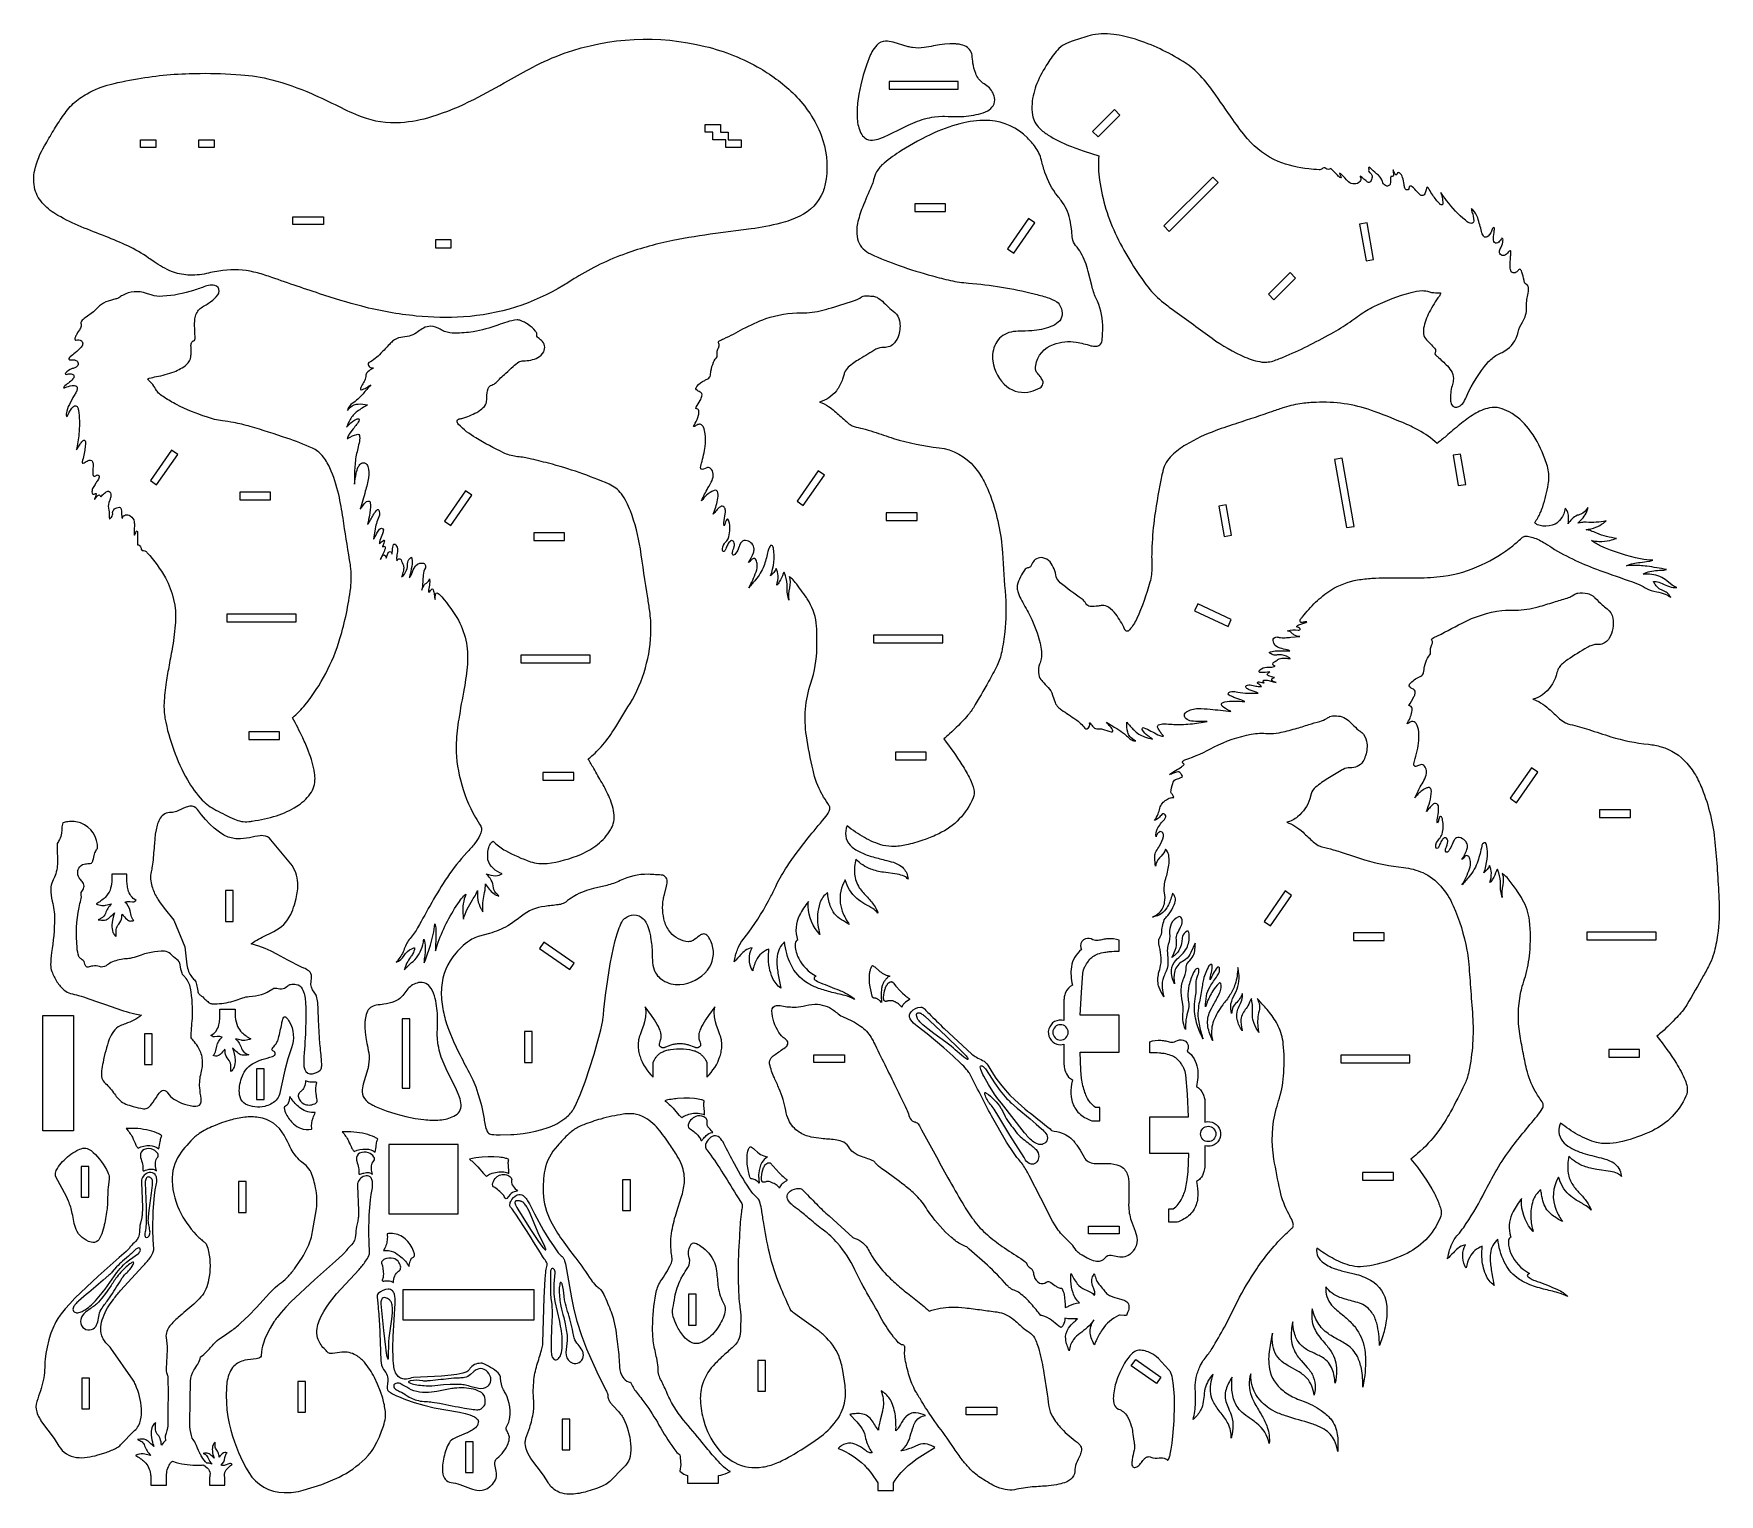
# Model space of a CAD drawing. Extents: x -12 to 98, y 6 to 101.
import ezdxf

# ---------------------------------------------------------------- set-up
doc = ezdxf.new("R2010")
doc.units = 0
doc.header["$MEASUREMENT"] = 0
doc.layers.get('0').update_dxf_attribs({"linetype": 'CONTINUOUS'})

msp = doc.modelspace()

# ---------------------------------------------------------------- linework, layer by layer
for points in [[(72.18, 92.15, 0.472542), (71.94, 92.14, -0.22285), (71.74, 92.07, 0.001624), (71.07, 92.13, -0.068121), (69.09, 92.62, -0.12294), (67.1, 94.09, -0.02381), (66.14, 95.33, 0.001574), (64.87, 97.15, 0.042264), (63.89, 98.33, 0.057419), (62.91, 99.11, 0.061287), (59.82, 100.55, 0.042216), (58.4, 100.87, 0.038891), (57.59, 100.91, 0.053878), (56.86, 100.79, 0.024246), (55.77, 100.45, 0.039203), (55.2, 100.22, 0.093957), (54.74, 99.85, 0.045786), (54.11, 99, 0.044522), (53.41, 97.69, 0.075403), (53.09, 96.36, 0.062755), (53.12, 95.63, 0.154552), (53.58, 94.77, 0.054283), (54.14, 94.33, 0.050589), (55.53, 93.63, 0.012561), (56.47, 93.29), (57.43, 92.98, 0.056962), (57.48, 91.4, 0.077991), (58.6, 87.73, 0.031223), (59.57, 85.99, 0.021695), (60.63, 84.44, 0.066128), (61.65, 83.43, 0.012098), (62.37, 82.89, -0.002903), (64.79, 81.12, 0.051664), (66.93, 79.9, 0.066066), (68.03, 79.58, 0.116399), (68.84, 79.68, 0.018336), (69.61, 79.98, 0.02908), (72.7, 81.53, 0.025635), (73.88, 82.27, 0.007028), (74.37, 82.63, -0.046863), (75.3, 83.18, -0.049175), (77.73, 84.1, -0.041508), (78.44, 84.22, -0.094251), (78.91, 84.14, 0.043478), (79.19, 84.09, 0.002725), (79.64, 84.07, -0.170198), (79.56, 83.87, 0.034561), (78.9, 82.82, 0.075272), (78.54, 81.77, 0.078691), (78.53, 81.42, 0.149428), (78.73, 81.02), (79.05, 80.69, -0.036385), (79.3, 80.4, -0.259667), (79.28, 80.19, 0.278525), (79.31, 80.05, 0.074068), (79.44, 79.93, -0.021462), (80.08, 79.33, -0.070209), (80.39, 78.9, -0.156754), (80.46, 78.37, -0.042814), (80.39, 78.04, 0.083035), (80.28, 77.1, 0.099043), (80.35, 76.83, 0.410108), (80.83, 76.68, 0.121168), (81.14, 76.98, 0.044531), (81.35, 77.39, -0.071518), (82.69, 79.53, -0.083569), (83.32, 80.05, -0.017319), (83.65, 80.21, 0.199218), (84.62, 81.31, 0.033314), (84.67, 81.53, -0.093942), (84.97, 82.18, 0.043112), (85.13, 82.51, 0.07813), (85.22, 82.99, -0.010511), (85.24, 83.55, -0.045257), (85.31, 83.94, 0.050349), (85.35, 84.43, 0.219237), (85.27, 84.59, -0.050899), (85.16, 84.66, -0.141018), (85.06, 84.88, 0.034098), (84.92, 85.43, 0.04051), (84.86, 85.56, 0.540897), (84.71, 85.57, -0.124694), (84.55, 85.41, -0.224341), (84.29, 85.4, -0.20451), (84.2, 85.52, -0.08534), (84.16, 85.83, -0.022348), (84.19, 86.39, 0.004974), (84.2, 86.66, 0.092324), (84.21, 86.76, 0.465358), (84.12, 86.79, 0.142161), (84.03, 86.71, -0.140197), (83.78, 86.51, -0.573079), (83.47, 86.81, -0.097038), (83.58, 87.05, 0.11842), (83.69, 87.47, 0.177577), (83.68, 87.59, 0.309517), (83.62, 87.62, 0.161792), (83.57, 87.56, -0.100321), (83.35, 87.32, -0.478851), (83.1, 87.41, -0.115052), (83.08, 87.61, -0.031602), (83.13, 88.13, 0.072918), (83.15, 88.26, 0.578926), (83.05, 88.3, 0.123345), (83, 88.21, -0.130178), (82.73, 87.76, -0.108216), (82.61, 87.69, -0.318296), (82.42, 87.78, -0.094082), (82.3, 88.06, 0.021518), (82.05, 88.94, 0.09786), (81.75, 89.45, 0.03274), (81.64, 89.55, 0.121912), (81.68, 89.34, -0.083977), (81.8, 88.75, -0.265467), (81.72, 88.61, -0.227759), (81.5, 88.62, -0.073492), (81.26, 88.79, -0.063951), (80.03, 90.07, -0.001993), (79.65, 90.6, -0.065814), (79.74, 90.27, -0.033038), (79.79, 89.9, -0.636537), (79.62, 89.81, -0.1072), (79.58, 89.85, -0.02213), (79.13, 90.42, -0.035849), (78.9, 90.8, 0.147773), (78.77, 90.95, 0.117008), (78.7, 90.78, -0.065461), (78.62, 90.51, -0.186611), (78.49, 90.41, -0.236214), (78.29, 90.46, -0.068673), (78.11, 90.64, 0.019958), (77.8, 90.97, 0.052886), (77.74, 91.01, 0.456459), (77.59, 90.92, -0.036884), (77.58, 90.83, -0.319333), (77.45, 90.76, -0.244637), (77.32, 90.88, -0.054525), (77.27, 91.11, 0.026472), (77.17, 91.58, 0.168091), (76.97, 91.87, 0.460719), (76.82, 91.83), (76.8, 91.77, -0.371112), (76.73, 91.74, -0.176591), (76.64, 91.88, 0.077651), (76.57, 92.04, 0.04134), (76.55, 92.06, -0.077471), (76.56, 91.9, -0.024305), (76.58, 91.72, -0.387706), (76.5, 91.63, 0.04491), (76.43, 91.64, 0.281354), (76.4, 91.61, 0.124384), (76.38, 91.49, -0.072041), (76.37, 91.17, -0.534247), (76.05, 91.05, -0.168584), (75.86, 91.31, 0.199715), (75.48, 91.82, -0.036089), (75.05, 92.22, 0.100537), (75.01, 92.24, 0.324624), (74.96, 92.2, 0.074546), (74.97, 92.16, -0.02832), (74.96, 92.03, 0.217003), (75.03, 91.9, -0.080053), (75.16, 91.77, -0.174452), (75.19, 91.6, -0.120196), (75.09, 91.31, -0.413352), (74.9, 91.27, -0.05516), (74.78, 91.37, -0.039078), (74.55, 91.57, 0.087231), (74.42, 91.65, 0.316019), (74.43, 91.6, -0.317179), (74.39, 91.31, -0.217836), (74.04, 91.15, -0.214543), (73.65, 91.3, 0.00346), (73.19, 91.78, 0.077735), (73.08, 91.85, 0.105778), (73.13, 91.69, -0.064046), (73.17, 91.59, -0.174397), (73.16, 91.54, -0.098785), (72.94, 91.72, 0.010363), (72.5, 92.16, -0.192388), (72.34, 92.1, -0.226857)], [(-4.31, 86.34, 0.043949), (-5.66, 87.12, 0.018249), (-7.1, 87.74, -0.0052), (-8.69, 88.37, -0.034793), (-10.21, 89.11, -0.071755), (-11.14, 89.83, -0.120399), (-11.7, 90.8, -0.119099), (-11.71, 92.04, -0.081907), (-11.07, 93.63, -0.004649), (-10.5, 94.61, -0.01167), (-9.9, 95.54, -0.0538), (-9.21, 96.37, -0.058055), (-8.31, 97.01, -0.070925), (-6.8, 97.62, -0.026154), (-4.79, 98.03, -0.038412), (-0.96, 98.34, -0.02244), (1.68, 98.25, -0.046675), (3.69, 97.92, -0.041268), (6.28, 97.02, -0.011292), (8.02, 96.2, 0.021315), (9.51, 95.53, 0.109476), (12.05, 95.15, 0.058378), (14.09, 95.53, 0.046188), (16.81, 96.65, 0.008532), (19.07, 97.87, -0.006303), (20.65, 98.74, -0.03728), (22.69, 99.64, -0.147404), (31.86, 100.09, -0.071157), (35.44, 98.65, -0.063535), (37.67, 96.94, -0.103883), (39.39, 94.32, -0.125822), (39.71, 91.48, -0.058409), (39.51, 90.65, -0.186899), (38, 89.06, -0.053724), (36.74, 88.6, -0.029719), (34.84, 88.23), (32.52, 87.93, 0.016937), (29.75, 87.47, 0.037032), (26.71, 86.63, 0.052186), (23.44, 85.06, -0.00447), (22.67, 84.57, -0.119641), (16.14, 82.51, -0.042166), (13.08, 82.57, -0.039221), (9.55, 83.2, -0.016725), (6.8, 84.02, -0.00324), (3.48, 85.15, 0.027526), (2.53, 85.43, 0.084054), (0.52, 85.53, 0.027759), (-0.56, 85.33, -0.066396), (-1.76, 85.23, -0.080063), (-2.82, 85.47, -0.052876), (-3.96, 86.09, -0.008373)], [(50.65, 96.76, 0.184781), (50.24, 97.46, 0.011254), (49.9, 97.71, -0.136454), (49.43, 98.34, -0.060758), (49.25, 99.01, -0.002191), (49.2, 99.51, 0.26826), (48.71, 100.13, 0.07219), (48.25, 100.24, 0.020381), (48.01, 100.25), (47.74, 100.25), (47.43, 100.23), (47.08, 100.19), (46.69, 100.12, -0.008983), (46.09, 100.01, -0.07392), (45.32, 100.01, -0.020643), (45.04, 100.07), (44.06, 100.36, 0.078568), (43.57, 100.43, 0.192811), (43, 100.17, 0.07529), (42.69, 99.73, 0.019181), (42.58, 99.51), (42.33, 98.87), (42.12, 98.23), (41.96, 97.6), (41.83, 96.98), (41.76, 96.41, 0.044501), (41.73, 95.38, 0.08879), (41.97, 94.46, 0.107011), (42.23, 94.14, 0.188625), (42.72, 94, 0.071924), (43.21, 94.11, 0.017438), (43.43, 94.19), (43.8, 94.36), (44.6, 94.76), (45.04, 94.97), (45.5, 95.17, -0.059152), (46.75, 95.51), (47.01, 95.54), (47.28, 95.55), (47.41, 95.55, 0.016769), (48.33, 95.53, 0.054486), (49.62, 95.69, 0.057388), (50.21, 95.91, 0.122302), (50.56, 96.23, 0.205506)], [(42.67, 91.03, 0.005788), (42.07, 89.63, 0.04105), (41.75, 88.58, 0.080681), (41.72, 87.73, 0.205977), (42.35, 86.75, 0.045633), (42.63, 86.59, 0.024714), (44.46, 85.85, 0.019689), (46.62, 85.18, 0.014897), (47.79, 84.88, 0.031658), (48.96, 84.71, -0.040976), (53.22, 84.02, -0.01316), (54.07, 83.78, -0.054976), (54.7, 83.49, -0.154932), (54.95, 83.17, -0.144626), (55.04, 82.62, -0.175825), (54.8, 82.17, -0.099375), (54.32, 81.88, -0.072382), (53.08, 81.61, -0.016027), (52.2, 81.58, 0.062085), (51.58, 81.49, 0.198695), (50.74, 80.78, 0.162273), (50.54, 79.63, 0.193611), (51.46, 77.99, 0.234306), (53.02, 77.66, 0.074764), (53.61, 77.91, 0.197809), (53.8, 78.16, 0.189058), (53.77, 78.41, 0.050269), (53.61, 78.65, -0.029541), (53.39, 78.93, -0.189313), (53.33, 79.36, -0.273344), (54.49, 80.73, -0.126468), (55.96, 80.87, -0.037935), (56.92, 80.64, 0.078528), (57.27, 80.61, 0.124111), (57.49, 80.69, 0.210924), (57.64, 80.98, 0.022805), (57.69, 81.97, 0.113445), (57.24, 83.75, -0.045804), (56.97, 84.55), (56.74, 85.47, 0.073707), (56.27, 86.67, 0.03925), (55.92, 87.16, -0.127436), (55.72, 87.61, -0.025077), (55.67, 88.06, 0.032606), (55.55, 88.87, 0.107501), (54.98, 90.08, 0.017551), (54.76, 90.36, -0.087371), (53.93, 91.9, -0.025339), (53.7, 92.7, 0.101212), (53.3, 93.56, 0.048029), (52.8, 94.14, 0.184975), (50.34, 95.27, 0.074535), (48.65, 95.13, 0.050622), (46.74, 94.47, 0.03268), (44.6, 93.32, 0.031792), (43.48, 92.51, 0.086048), (42.99, 91.94, 0.069194), (42.8, 91.41, -0.034224)], [(-4.8, 67.49, 0.095816), (-4.76, 67.36, 0.074993), (-4.72, 67.33, -0.218996), (-4.56, 67.32, -0.095167), (-4.4, 67.19, -0.053438), (-3.22, 65.55, -0.14535), (-2.57, 62.67, -0.028956), (-2.76, 61.1, -0.005522), (-2.98, 59.89, 0.006318), (-3.17, 58.77, 0.028773), (-3.31, 57.41, 0.048976), (-3.25, 56.43, 0.07985), (-1.79, 52.42, 0.060537), (-0.83, 51.12, 0.079086), (0.05, 50.47, 0.011573), (1.26, 49.87, 0.13375), (2.19, 49.72, 0.020815), (2.42, 49.75, 0.040692), (4, 50.1, 0.062353), (5.31, 50.71, 0.092105), (6.19, 51.52, 0.167821), (6.5, 52.53, 0.033822), (6.47, 52.87, 0.054737), (6.08, 54.28, 0.021849), (5.7, 55.17, 0.007313), (5.04, 56.47, 0.049451), (5.86, 57.3, 0.097663), (8.12, 61.61, 0.041192), (8.82, 64.9, 0.06018), (8.81, 66.31, 0.009833), (8.75, 66.72, -0.006092), (8.32, 69.43, 0.020295), (8.04, 70.97, 0.047215), (7.46, 72.71, 0.063203), (6.97, 73.5, 0.111532), (6.33, 73.98, 0.026717), (4.68, 74.63, 0.009504), (2.29, 75.39, 0.021715), (1.2, 75.65, 0.016397), (0.49, 75.75, -0.048691), (-0.55, 76.01, -0.036248), (-2.49, 76.81, -0.029109), (-3.29, 77.28, -0.017176), (-3.61, 77.51, -0.085201), (-3.8, 77.74, 0.024715), (-4.04, 78.11, 0.024807), (-4.29, 78.38, -0.04084), (-4.36, 78.48, -0.205737), (-4.27, 78.53, -0.018216), (-3.81, 78.63, 0.043688), (-2.66, 78.95, 0.072778), (-1.84, 79.41, 0.19757), (-1.57, 79.94, 0.040996), (-1.55, 80.22, 0.003107), (-1.56, 80.65, -0.120974), (-1.5, 80.88, -0.159708), (-1.42, 80.95, -0.058556), (-1.32, 80.98, 0.083041), (-1.29, 81.23, -0.005976), (-1.32, 81.93, -0.067909), (-1.27, 82.55, -0.075212), (-1.12, 82.89, -0.10325), (-0.89, 83.11, 0.016394), (-0.28, 83.5, 0.078168), (0.19, 83.95, 0.107064), (0.27, 84.17, 0.391234), (-0.02, 84.56, 0.071232), (-0.21, 84.58, 0.075225), (-0.62, 84.5, -0.007461), (-1.39, 84.23, -0.060746), (-3.38, 83.85, -0.089836), (-4.15, 83.94, -0.022613), (-4.46, 84.04, 0.215682), (-6.01, 83.91, 0.02234), (-6.25, 83.76, -0.049527), (-6.44, 83.68), (-6.94, 83.54, 0.101395), (-7.51, 83.23, 0.026856), (-7.66, 83.07, -0.031627), (-7.9, 82.85), (-8.44, 82.46, 0.052199), (-8.68, 82.23, 0.299828), (-8.7, 82.05, -0.156841), (-8.7, 81.9, -0.077227), (-8.81, 81.67, 0.019178), (-9.03, 81.31, 0.042434), (-9.11, 81.13, 0.201865), (-9.09, 81.03, 0.280055), (-9.03, 81.01, -0.216956), (-8.68, 80.95, -0.214003), (-8.59, 80.79, -0.175325), (-8.69, 80.55, -0.041328), (-9.09, 80.17, 0.005071), (-9.4, 79.91, 0.096947), (-9.49, 79.82, 0.440139), (-9.46, 79.73, 0.184973), (-9.38, 79.72, -0.13039), (-9.04, 79.69, -0.302127), (-8.9, 79.48, -0.279955), (-8.99, 79.27, -0.067393), (-9.06, 79.23, -0.020218), (-9.28, 79.15, 0.148736), (-9.72, 78.85, 0.304116), (-9.72, 78.8, 0.304116), (-9.67, 78.78, -0.057256), (-9.35, 78.81, -0.183471), (-9.2, 78.75, -0.336207), (-9.18, 78.56, -0.093975), (-9.45, 78.27, 0.010768), (-9.75, 78.04, 0.135226), (-9.84, 77.91, 0.211645), (-9.73, 77.92, -0.062615), (-9.29, 78.05, -0.060972), (-9.12, 78.05, -0.163249), (-8.98, 77.98, -0.183357), (-8.95, 77.86, -0.097747), (-9.01, 77.64, -0.025023), (-9.15, 77.41, 0.003797), (-9.46, 76.83, 0.091572), (-9.66, 76.22, 0.070734), (-9.65, 76.03, 0.130312), (-9.55, 76.17, -0.078542), (-9.19, 76.7, -0.235724), (-9.04, 76.74, -0.150607), (-8.96, 76.68, -0.127587), (-8.88, 76.51, -0.038908), (-8.85, 76.28, -0.055536), (-8.84, 74.91, -0.021613), (-8.99, 73.87), (-8.8, 74.18, -0.027598), (-8.65, 74.39, -0.048062), (-8.56, 74.49, -0.518481), (-8.43, 74.46, -0.085893), (-8.42, 74.32, -0.049411), (-8.45, 73.95, -0.033118), (-8.63, 73.1, 0.179453), (-8.61, 73.01, 0.259467), (-8.56, 73.01, 0.078898), (-8.43, 73.08, -0.059687), (-8.17, 73.2, -0.242789), (-8.01, 73.18, -0.153887), (-7.92, 72.98, -0.056215), (-7.93, 72.69, 0.029849), (-7.94, 72.27, 0.643021), (-7.75, 72.19, -0.32615), (-7.58, 72.23, -0.327713), (-7.52, 72.1, -0.123703), (-7.66, 71.84, 0.051324), (-7.79, 71.63, 0.044607), (-7.95, 71.36, 0.164112), (-7.98, 71.06, 0.415618), (-7.86, 70.99, -0.012072), (-7.77, 71.03, -0.127513), (-7.72, 71.03, -0.124142), (-7.77, 70.83), (-7.8, 70.74, 0.059832), (-7.83, 70.65, 0.048074), (-7.69, 70.82, -0.063431), (-7.61, 70.9, -0.107144), (-7.54, 70.94, -0.276164), (-7.48, 70.91, 0.08354), (-7.45, 70.86, 0.281542), (-7.4, 70.85, 0.110862), (-7.3, 70.95, -0.035105), (-7.06, 71.15, -0.244789), (-6.87, 71.17, -0.184927), (-6.79, 71.07, -0.192746), (-6.79, 70.75, -0.054575), (-6.86, 70.57, 0.180076), (-6.91, 70.08, -0.04595), (-6.88, 69.6, 0.072881), (-6.85, 69.39, 0.311275), (-6.82, 69.41, -0.114641), (-6.73, 69.5, 0.201899), (-6.65, 69.64, 0.035248), (-6.65, 69.8, -0.228913), (-6.52, 70.03, -0.136638), (-6.21, 70.14, -0.33239), (-6.12, 70.08, -0.094938), (-6.08, 69.9, 0.029527), (-6.06, 69.56, 0.038184), (-6.03, 69.43, 0.203815), (-6, 69.46, -0.297837), (-5.82, 69.64, -0.195538), (-5.5, 69.58, -0.242876), (-5.25, 69.2, -0.040777), (-5.24, 68.92, 0.0158), (-5.25, 68.42, 0.241284), (-5.22, 68.34, 0.064308), (-5.18, 68.41, -0.04474), (-5.12, 68.56, -0.099132), (-5.06, 68.62, -0.091287), (-5.03, 68.47, -0.006054), (-5.04, 67.71, -0.277732), (-4.84, 67.58, -0.07016)], [(39.44, 51.5, -0.072368), (38.86, 53.05, -0.013019), (38.43, 55.28, -0.116204), (38.72, 58.72, 0.073879), (39.11, 61.03, 0.02178), (39.09, 62.42, 0.113228), (38.6, 63.99, 0.019313), (38.43, 64.27, 0.010285), (37.71, 65.26, 0.049822), (37.52, 65.47, 0.02213), (37.3, 65.65, -0.137475), (37.33, 64.91, 0.09706), (37.29, 64.1, -0.080757), (37.18, 64.94, 0.080103), (37.07, 65.69, 0.016507), (36.98, 65.93, 0.058574), (36.92, 65.83, -0.04715), (36.67, 65.29, -0.039815), (36.5, 65.07, 0.081273), (36.59, 65.69, 0.107299), (36.47, 66.17, -0.101159), (36.1, 65.69, 0.133809), (36.29, 67.48, 0.104396), (36.22, 67.63, 0.4885), (36.07, 67.62, 0.073098), (35.99, 67.47, 0.034147), (35.91, 67.19, -0.030418), (35.66, 66.32, -0.093737), (35.13, 65.43, -0.010797), (34.9, 65.17, 0.011618), (34.68, 64.91, 0.04554), (35.16, 65.94, 0.110313), (35.23, 66.48, 0.102475), (35.12, 66.77, 0.330465), (34.99, 66.81, 0.128215), (34.83, 66.7), (34.75, 66.62, -0.056296), (34.67, 66.55, 0.05712), (34.99, 67.19, 0.063771), (35.03, 67.43, 0.204711), (34.9, 67.77, 0.1186), (34.58, 67.97, 0.317363), (34.2, 67.86, 0.087814), (34.06, 67.6, -0.086223), (33.83, 67.13, -0.115707), (33.7, 67.03, -0.375476), (33.64, 67.05, -0.193366), (33.62, 67.21, 0.006299), (33.74, 67.59, 0.15773), (33.72, 67.89, 0.45588), (33.5, 67.95, 0.121773), (33.32, 67.73, 0.025354), (33.2, 67.45, -0.091876), (33.1, 67.29, -0.644123), (32.98, 67.33, -0.192504), (33.1, 67.78, -0.021205), (33.26, 67.96, 0.099279), (33.39, 68.23, 0.134086), (33.4, 69.24, 0.148282), (33.33, 69.36, 0.394868), (33.26, 69.35, 0.087766), (33.18, 69.19, -0.019707), (33.13, 69.02, -0.066465), (33.09, 68.93, -0.101817), (33.07, 69.14, 0.005332), (33.16, 69.72, 0.032812), (33.17, 69.94, 0.156324), (33.08, 70.15, 0.364394), (32.84, 70.18, 0.075758), (32.58, 69.93, -0.004678), (32.38, 69.69, 0.04602), (32.66, 70.62, 0.072516), (32.68, 71.09, 0.251245), (32.58, 71.23, 0.181791), (32.43, 71.23, 0.107855), (31.94, 70.92, 0.048237), (31.62, 70.56, -0.025583), (32.03, 71.4, 0.036002), (32.3, 71.89, 0.11715), (32.38, 72.3, 0.200358), (32.18, 72.68, 0.272059), (31.95, 72.71), (31.74, 72.62, -0.154473), (31.63, 72.61, -0.187571), (31.58, 72.64, -0.199731), (31.56, 72.82, -0.029204), (31.61, 73, 0.03816), (31.85, 74.1, 0.063897), (31.86, 74.92, 0.069224), (31.74, 75.34, 0.119133), (31.61, 75.5, 0.20942), (31.43, 75.53, 0.100137), (31.2, 75.42, -0.131398), (31.1, 75.38, -0.048161), (31.21, 75.6, 0.073856), (31.42, 76.12, 0.076446), (31.44, 76.4, 0.160887), (31.37, 76.52, 0.128942), (31.24, 76.56, -0.119306), (31.27, 76.65, 0.013318), (31.53, 77.09, 0.058599), (31.64, 77.36, 0.157944), (31.63, 77.53, 0.110707), (31.57, 77.59, 0.041932), (31.35, 77.72, -0.20133), (31.25, 77.84, -0.147883), (31.26, 77.91, -0.074235), (31.31, 78, -0.115424), (31.82, 78.39, 0.025639), (32.03, 78.49, 0.239771), (32.19, 78.72), (32.22, 78.98, -0.049589), (32.4, 79.57, -0.090983), (32.64, 79.92, -0.033442), (32.64, 80.28, -0.107902), (32.73, 80.53, 0.175256), (32.76, 80.73, 0.062824), (32.71, 80.83, -0.395309), (32.75, 80.94, -0.026388), (33.07, 81.09, 0.017821), (34.31, 81.73, -0.038158), (35.79, 82.4, -0.087709), (38.11, 82.77, 0.064684), (39.49, 82.94, 0.012478), (39.86, 83.05, 0.001256), (41.49, 83.55, 0.078682), (42.02, 83.81, -0.153023), (42.41, 83.88, 0.00732), (42.79, 83.86, -0.123438), (43.06, 83.76, -0.04468), (43.37, 83.53, -0.006183), (43.76, 83.15, 0.021229), (44.18, 82.8, -0.173316), (44.48, 82.26, -0.124233), (44.43, 81.35, -0.105892), (44.16, 80.83, -0.23034), (43.46, 80.53, 0.138003), (42.95, 80.41, 0.001332), (41.89, 79.77, 0.04333), (41.15, 79.24, 0.107282), (40.91, 78.9, 0.042863), (40.85, 78.67, -0.04307), (40.75, 78.39, -0.063856), (40.38, 77.71, -0.162699), (39.29, 76.98, -0.08012), (39.87, 76.7, -0.035438), (40.26, 76.39, -0.002832), (40.95, 75.78, 0.030554), (41.28, 75.51, 0.073925), (41.54, 75.39, 0.01298), (42.07, 75.26, -0.012643), (42.8, 75.05, -0.003217), (44.1, 74.62, 0.050106), (47.05, 74.01, -0.190981), (49.36, 72.75, -0.060071), (49.98, 71.81, -0.033689), (50.41, 70.82, -0.070329), (51.17, 67.19, 0.000867), (51.36, 64.36, -0.045678), (51.33, 62.05, -0.017739), (51.12, 60.75, -0.063722), (50.82, 59.87, -0.013917), (50.27, 58.82, -0.005028), (49.28, 57.11, -0.037354), (48.85, 56.54, -0.02405), (47.73, 55.41, -0.011954), (47.35, 55.09, -0.020298), (48.54, 53.41, -0.030212), (49.07, 52.48, -0.052109), (49.31, 51.8, -0.150271), (49.26, 51.26, -0.187965), (47.03, 48.93, -0.028023), (46.14, 48.56, -0.02766), (45.05, 48.23, -0.043257), (44.15, 48.1, -0.067309), (43.42, 48.17, -0.060689), (42.2, 48.68, -0.039676), (41.08, 49.44, 0.299532), (41.27, 48.19, 0.087), (41.9, 47.75, 0.045821), (42.67, 47.45, 0.011316), (43.52, 47.22, -0.010703), (44.08, 47.07, -0.074593), (44.59, 46.81, -0.174765), (45.01, 46.17, -0.037408), (45.04, 45.97, 0.113296), (44.79, 46.16, 0.068641), (44.33, 46.29), (43.44, 46.42, -0.047579), (42.61, 46.63, -0.109363), (41.64, 47.27, 0.076069), (41.56, 46.31, 0.12384), (41.87, 45.42, 0.039931), (42.4, 44.8, -0.044461), (42.89, 44.18, -0.048674), (43.08, 43.77, 0.073284), (42.74, 44.06, 0.011531), (42.23, 44.36, -0.042965), (41.7, 44.73, -0.149929), (40.96, 45.93, 0.167713), (40.63, 44.41, 0.073265), (40.83, 43.73, 0.03001), (41.02, 43.34, 0.012807), (41.21, 43.03, 0.010715), (40.71, 43.34, -0.178967), (39.98, 44.25, -0.039776), (39.87, 44.67, -0.013692), (39.8, 45.1, 0.14529), (39.31, 44.43, 0.073676), (39.16, 43.67, 0.090771), (39.31, 42.38, -0.17418), (38.55, 44.2, -0.04076), (38.56, 44.53, 0.046058), (37.98, 43.63, 0.203272), (37.86, 42.02, 0.19202), (37.76, 41.95, 0.154062), (37.7, 41.64, 0.103542), (37.93, 40.83, 0.154317), (39.06, 39.67, 0.083761), (38.94, 39.59, 0.389363), (38.97, 39.44, 0.067936), (39.34, 39.24, -0.001676), (40.56, 38.76, -0.040309), (41.22, 38.44, -0.06865), (41.56, 38.16, 0.061537), (40.94, 38.41, 0.006694), (39.97, 38.65, -0.026967), (39.12, 38.92, -0.041157), (38.47, 39.24, -0.144989), (37.43, 40.41, -0.089004), (37.01, 41.9, 0.178602), (36.53, 40.97, 0.039721), (36.51, 40.64, 0.038641), (36.6, 39.76, 0.00965), (36.77, 38.89, -0.13299), (36.23, 39.56, -0.064005), (36.03, 40.21, -0.05419), (35.97, 41.05, -0.018679), (36, 41.43, 0.198126), (35.17, 40.7, 0.041469), (35.02, 40.32, 0.016575), (34.94, 40.02, -0.261117), (34.9, 41.52, 0.11613), (34.46, 41.34, 0.032512), (34.17, 41.07, -0.008994), (33.73, 40.6, 0.03751), (33.82, 41, -0.033272), (33.88, 41.21, -0.003632), (34.02, 41.56, -0.051996), (34.24, 41.95), (34.69, 42.54, 0.039199), (36.13, 44.87, 0.003776), (36.48, 45.6, -0.030703), (37.17, 46.79, -0.02348), (38.52, 48.63, -0.002814), (39.61, 49.95, 0.043735), (39.91, 50.39, 0.187406), (39.95, 50.68, 0.069781), (39.92, 50.75, -0.013916), (39.55, 51.31, -0.012968)], [(14.3, 64.15, 0.020055), (14.32, 64.43, -0.060136), (14.35, 64.53, -0.279762), (14.42, 64.58, -0.168932), (14.57, 64.49, -0.051067), (15.72, 62.97, -0.155047), (16.4, 59.95, -0.027928), (16.19, 58.37, 0.007238), (15.84, 56.38, 0.028967), (15.68, 54.84, 0.074267), (15.95, 52.43, 0.066044), (16.92, 49.99, 0.007906), (17.27, 49.41, -0.162679), (17.32, 49.16, -0.070518), (17.21, 48.84, -0.057693), (16.87, 48.28, -0.026489), (16.37, 47.71, 0.042284), (15.1, 46.1, 0.018242), (14.09, 44.47, 0.004023), (13.17, 42.82, -0.060794), (12.68, 42.13, 0.086601), (12.3, 41.45, -0.090637), (11.89, 40.71, -0.02392), (11.77, 40.58, 0.188182), (12.29, 41.01, -0.175135), (12.79, 41.45, -0.023184), (12.97, 41.52, -0.118251), (12.84, 41.11, -0.031794), (12.7, 40.9, 0.026785), (12.47, 40.53, 0.077026), (12.32, 40.08, -0.067616), (12.5, 40.31, -0.008769), (12.87, 40.63, 0.156776), (13.5, 41.7, 0.033382), (13.57, 42.08, -0.079371), (13.66, 41.56, -0.054201), (13.61, 40.87, 0.053871), (13.59, 40.54, 0.038903), (13.65, 40.67, 0.009287), (14, 41.69, 0.050482), (14.29, 43.07, -0.069148), (14.36, 42.51, -0.028796), (14.33, 41.75, 0.067967), (14.34, 41.31, -0.036164), (14.5, 41.89, -0.058782), (15.88, 44.53, -0.049387), (16.18, 44.89, -0.026304), (16.31, 45.01, 0.124774), (16.11, 43.73, 0.020766), (16.15, 43.38, -0.073825), (16.73, 44.63, 0.009793), (16.95, 44.98, 0.084693), (17.05, 45.23, 0.019747), (17.08, 44.63, 0.082244), (17.28, 44.07, 0.019063), (17.4, 43.86, -0.036325), (17.42, 44.59, -0.026425), (17.52, 45.11, 0.066476), (17.57, 45.68, 0.096788), (18.11, 45.04, 0.116157), (18.45, 44.88, -0.026073), (18.26, 45.07, -0.15081), (18.07, 45.55, 0.138701), (17.88, 46.03, 0.056276), (17.62, 46.32, 0.093564), (18.24, 46.2, 0.139041), (18.66, 46.32, -0.116903), (18.08, 46.68, -0.168219), (17.74, 47.23, -0.083923), (17.77, 47.96, -0.066568), (17.9, 48.27, -0.142693), (18.07, 48.44), (18.1, 48.42, -0.047693), (18.18, 48.34, 0.054516), (18.87, 47.83, 0.038172), (20.5, 47.11, 0.108398), (21.58, 47, 0.073413), (23.82, 47.61, 0.05551), (24.86, 48.23, 0.090073), (25.7, 49.18, 0.049961), (25.88, 49.58, 0.094579), (25.93, 50.14, 0.082812), (25.64, 51.26, 0.025033), (25.15, 52.23, 0.004518), (24.61, 53.17, -0.00947), (24.26, 53.8, 0.049697), (25.09, 54.58, 0.044365), (25.91, 55.67, 0.001614), (26.97, 57.38, 0.132861), (28.33, 62.2, 0.036087), (28.25, 63.39, 0.008147), (28.12, 64.26, -0.001421), (27.64, 67.44, 0.05004), (27, 69.9, 0.065672), (26.41, 71.01, 0.131686), (25.61, 71.64, 0.038454), (21.67, 73, 0.009692), (20.4, 73.31, 0.030801), (19.56, 73.44, -0.082097), (18.74, 73.69, -0.023289), (16.94, 74.65, -0.062484), (15.82, 75.53, -0.224886), (15.74, 75.75, -0.22693), (15.82, 75.86, -0.063935), (16.05, 75.92, 0.056796), (17.01, 76.31, 0.022015), (17.26, 76.47, 0.086352), (17.57, 76.79, 0.078374), (17.64, 76.97, 0.057276), (17.67, 77.27, -0.066349), (17.75, 77.86, -0.262842), (17.98, 78.08, 0.125745), (18.28, 78.26, 0.013785), (18.56, 78.55, -0.016765), (18.9, 78.85, 0.008728), (19.37, 79.3, -0.036794), (19.75, 79.59, -0.132068), (20.03, 79.66, 0.121768), (20.98, 79.87, 0.149683), (21.36, 80.24, 0.340256), (21.21, 80.99, 0.038056), (21.01, 81.15, -0.293732), (20.91, 81.41, 0.147455), (20.89, 81.5, 0.061954), (20.82, 81.59, 0.077099), (20.36, 82.01, 0.062198), (19.86, 82.28, 0.092639), (19.63, 82.32, 0.046621), (18.97, 82.18, 0.014622), (18.39, 81.98, -0.039554), (16.78, 81.55, -0.041544), (15.59, 81.46, -0.077366), (14.92, 81.56, -0.056515), (14.64, 81.71, 0.126943), (14.01, 81.9, 0.122538), (13.56, 81.79, 0.046323), (13.21, 81.56, -0.151902), (12.21, 81.2, 0.116374), (11.67, 81.03, 0.045546), (11.54, 80.93, 0.026568), (11.33, 80.72, -0.014231), (10.77, 80.15, -0.092538), (10, 79.54, 0.371042), (9.95, 79.43, 0.244214), (10.14, 79.21, 0.09846), (10.3, 79.2, -0.168317), (10.26, 79.16, 0.048055), (9.93, 78.95, 0.206494), (9.81, 78.72, -0.101644), (9.73, 78.4, -0.027936), (9.56, 78.09), (9.5, 77.97, 0.042583), (9.45, 77.86, 0.343745), (9.48, 77.78, 0.169579), (9.51, 77.78, 0.080991), (9.83, 77.91, -0.014851), (10.13, 78.09, 0.010857), (9.62, 77.51, -0.065233), (8.92, 76.88, 0.135819), (8.64, 76.54, 0.044205), (8.61, 76.44, -0.131503), (9.04, 76.79, -0.094186), (9.3, 76.85, -0.090596), (9.92, 76.79, 0.033538), (9.24, 76.37, 0.101146), (8.78, 75.84, 0.029393), (8.55, 75.35, -0.021218), (8.93, 75.71, -0.11125), (9.24, 75.88, -0.064504), (9.32, 75.89, -0.206741), (9.38, 75.86, -0.213385), (9.38, 75.83, -0.091645), (9.2, 75.52, 0.02779), (8.99, 75.24), (8.77, 74.96, 0.077474), (8.63, 74.71, 0.042437), (8.6, 74.61, 0.157578), (8.66, 74.63, -0.067802), (9.21, 74.88, -0.49619), (9.4, 74.75, -0.082601), (9.36, 74.3, 0.01182), (9.16, 73.41, 0.024523), (9.1, 72.92, 0.018698), (9.06, 71.96, 0.01221), (9.06, 71.64, -0.016518), (9.18, 72.35, -0.051017), (9.31, 72.76, -0.097515), (9.45, 72.96, -0.221721), (9.72, 73.03, -0.178184), (9.86, 72.93, -0.093771), (9.94, 72.79, -0.112098), (9.98, 72.06, -0.023806), (9.77, 71.19, -0.005214), (9.43, 70.01, -0.052751), (9.79, 70.46, -0.09292), (9.93, 70.54, -0.404011), (10.08, 70.47, -0.09675), (10.09, 70.41, -0.06484), (10.09, 70.01, -0.017261), (10.04, 69.66, -0.009702), (9.91, 69.02, 0.042015), (10.06, 69.24, -0.031868), (10.42, 69.85, -0.028481), (10.51, 69.96, -0.238253), (10.61, 69.99, -0.180148), (10.64, 69.96, -0.108056), (10.69, 69.79, 0.007815), (10.7, 69.62, 0.062107), (10.41, 68.75), (10.3, 68.07, 0.04252), (10.37, 68.18, -0.025694), (10.69, 68.72, -0.314724), (10.83, 68.78, -0.314724), (10.94, 68.67, -0.098845), (10.89, 68.42, 0.016331), (10.72, 67.99, 0.078647), (10.68, 67.77, -0.048034), (10.82, 67.89, -0.080617), (10.95, 67.99, -0.094315), (10.99, 68, -0.318948), (11.01, 67.97, -0.115287), (10.98, 67.81, 0.017906), (10.89, 67.57, -0.134192), (11, 67.61, -0.357321), (11.06, 67.56, -0.141261), (11.05, 67.45, -0.025304), (10.91, 67.1, 0.007077), (10.75, 66.75, -0.077116), (10.86, 66.94, -0.108775), (10.93, 67.03, -0.441145), (11.06, 66.99, -0.068952), (11.12, 66.84, 0.080591), (11.16, 66.93, -0.058547), (11.27, 67.2, -0.268217), (11.39, 67.27, -0.235272), (11.45, 67.22, -0.061369), (11.49, 67.14, 0.04748), (11.51, 67.09, -0.011897), (11.56, 67.55, -0.058015), (11.61, 67.73, -0.439069), (11.7, 67.74, -0.154183), (11.75, 67.69, -0.039773), (11.83, 67.54, -0.092947), (11.86, 67.35, -0.026314), (11.81, 66.95, 0.087976), (11.82, 66.67, -0.169244), (11.95, 66.8, -0.264153), (12.05, 66.77, -0.119066), (12.09, 66.73, -0.013223), (12.24, 66.36, -0.107195), (12.26, 66.12, -0.019475), (12.24, 66, -0.01655), (12.13, 65.62, 0.098263), (12.24, 65.71, 0.186868), (12.52, 66.47, -0.210185), (12.66, 66.81, -0.008874), (12.77, 66.91, -0.099701), (12.81, 66.47, -0.037307), (12.68, 65.8, 0.013695), (12.63, 65.56, 0.101055), (12.74, 65.72, -0.005312), (12.94, 66.19, -0.303668), (13.49, 66.52, -0.507385), (13.67, 66.21, 0.091481), (13.53, 65.74, 0.010378), (13.5, 65.29, -0.004204), (13.45, 64.75, -0.08858), (13.59, 65.08, -0.104722), (13.75, 65.22, 0.158353), (13.94, 65.49, -0.053272), (13.95, 65.19, -0.024415), (13.88, 64.75, 0.088623), (13.87, 64.66, 0.089337), (13.89, 64.62, 0.108049), (14.01, 64.73, -0.011557), (14.11, 64.85, -0.176586), (14.18, 64.77, -0.034364), (14.22, 64.62, -0.01041), (14.27, 64.31, 0.023915)], [(70.94, 62.69, 0.110249), (70.82, 62.69, -0.069357), (70.59, 62.66, -0.254375), (70.51, 62.72, -0.195347), (70.54, 62.87, -0.057062), (70.67, 63.02, -0.030217), (71.52, 63.97, -0.049401), (72.51, 64.76, -0.098063), (74.25, 65.42, -0.03105), (75.18, 65.53, -0.015742), (76.11, 65.56, 0.005027), (78.16, 65.55, 0.026987), (79.81, 65.66, 0.079211), (82.3, 66.4, 0.058894), (84.33, 67.64, 0.023117), (84.89, 68.14, -0.200838), (85.2, 68.26, -0.055662), (85.54, 68.21, -0.068955), (86.33, 67.86, -0.011762), (86.86, 67.52, 0.035064), (88.41, 66.69, 0.020584), (89.98, 66.04, 0.005771), (92.1, 65.3, -0.041071), (92.75, 65.02, -0.005465), (92.98, 64.88, 0.085659), (93.69, 64.65, -0.045794), (94.24, 64.49, -0.056107), (94.59, 64.29, 0.194944), (94.04, 64.75, -0.035562), (93.84, 64.85, -0.096281), (93.6, 65.1, -0.02853), (93.47, 65.31, -0.11021), (93.82, 65.27, -0.030312), (94.27, 65.08, 0.053777), (94.75, 64.93, 0.047181), (94.99, 64.92, -0.07172), (94.69, 65.09), (94.35, 65.37, 0.139602), (93.36, 65.78, 0.051487), (92.81, 65.8, -0.055295), (93.01, 65.9, -0.086417), (93.98, 66.05, 0.046557), (94.32, 66.09, 0.01708), (93.05, 66.31, 0.030831), (92.1, 66.36, 0.017956), (91.71, 66.34, -0.06024), (92.15, 66.49, -0.023435), (92.61, 66.56, -0.0035), (93.17, 66.63, 0.077372), (93.43, 66.7, -0.042001), (92.64, 66.79, -0.050983), (90.05, 67.61, -0.058466), (89.45, 67.99, 0.021741), (89.93, 67.92, 0.075188), (90.63, 67.99, 0.02481), (91.08, 68.12, -0.072462), (89.79, 68.45, 0.002512), (89.4, 68.62, 0.084174), (89.1, 68.68, 0.028857), (89.72, 68.84, 0.084355), (90.22, 69.12, 0.016017), (90.39, 69.26, -0.076831), (89.11, 69.17, 0.033953), (88.87, 69.16, 0.016224), (88.56, 69.11, 0.116639), (89.15, 69.87, 0.10824), (89.2, 70.12, -0.160307), (88.75, 69.69, -0.020077), (88.54, 69.62, 0.118622), (88.17, 69.37, 0.056735), (87.93, 69.06, 0.071798), (87.95, 69.62, 0.112281), (87.81, 69.99, 0.042976), (87.74, 70.08, -0.127297), (87.45, 69.38, -0.139663), (87.08, 69.05, -0.103129), (86.28, 68.92, -0.070306), (85.94, 69, -0.139531), (85.76, 69.14, 0.031574), (86.12, 69.78, 0.033688), (86.28, 70.18, 0.027922), (86.64, 71.63, 0.089098), (86.64, 72.57, 0.043241), (86.33, 73.51, 0.069097), (85.36, 75.25, 0.099062), (84.1, 76.34, 0.055164), (83.49, 76.59, 0.114018), (82.82, 76.6, 0.083585), (81.82, 76.19, 0.031644), (80.89, 75.52, 0.006245), (80, 74.77, -0.012228), (79.41, 74.29, 0.060098), (78.2, 75.15, 0.032892), (77.18, 75.64, 0.012103), (75.14, 76.44, 0.096467), (71.55, 76.96, 0.018174), (70.65, 76.89, 0.043455), (69.48, 76.63, 0.013124), (68.72, 76.37, -0.004811), (66.44, 75.61, 0.006416), (65.04, 75.13, 0.044644), (63.08, 74.2, 0.051416), (62.17, 73.51, 0.145762), (61.6, 72.52, 0.017655), (61.53, 72.24, 0.01655), (61.06, 69.56, 0.020828), (60.88, 67.59, 0.022262), (60.88, 66.27, -0.070317), (60.75, 65.27, -0.036845), (59.9, 62.91, -0.068792), (59.43, 62.18, -0.091833), (59.33, 62.1, -0.327512), (59.16, 62.15, -0.072774), (59.11, 62.22, 0.053577), (58.53, 63.2, 0.079339), (58.06, 63.65, 0.152945), (57.65, 63.76, 0.027119), (57.39, 63.72, -0.042613), (56.88, 63.7, -0.250257), (56.59, 63.88, 0.130871), (56.34, 64.18, -0.021834), (54.93, 65.24, -0.141466), (54.67, 65.63, 0.136385), (54.26, 66.59, 0.168818), (53.8, 66.86, 0.167635), (53.38, 66.8, 0.129787), (53.13, 66.53, 0.018982), (53.04, 66.35, -0.151925), (52.91, 66.22, -0.072325), (52.8, 66.2, 0.165154), (52.65, 66.11, 0.109853), (52.13, 65.06, 0.077887), (52.12, 64.83, 0.043691), (52.21, 64.53, 0.031225), (52.42, 64.07, -0.014432), (52.97, 63.06, -0.055078), (53.61, 61.31, -0.025038), (53.7, 60.78, -0.062536), (53.69, 60.3, -0.050482), (53.58, 59.95, 0.100672), (53.51, 59.39, 0.130159), (53.67, 58.94, 0.034671), (53.77, 58.82, 0.004668), (54.13, 58.44, -0.101238), (54.43, 57.94), (54.59, 57.46, 0.118116), (54.79, 57.16, 0.04113), (55.01, 56.97, -0.002898), (55.93, 56.36, -0.073029), (56.52, 55.79, 0.249937), (56.66, 55.75, 0.394335), (56.82, 56.14, -0.131701), (56.86, 56.11, 0.014317), (57.08, 55.85, 0.244911), (57.4, 55.74, -0.095856), (57.67, 55.72, -0.008794), (58.23, 55.54, 0.328193), (58.35, 55.58, 0.18721), (58.35, 55.61, 0.083905), (58.17, 55.9, -0.024261), (57.94, 56.17, 0.013108), (58.6, 55.76, -0.033522), (59.1, 55.41, -0.008892), (59.35, 55.18, 0.060371), (59.57, 55.02, 0.112928), (59.83, 54.96, -0.107204), (59.45, 55.25, -0.105157), (59.32, 55.52, -0.094506), (59.25, 56.18, 0.021477), (59.71, 55.67, 0.116316), (60.4, 55.22, 0.027086), (60.92, 55.08, 0.015978), (60.62, 55.29, -0.11479), (60.25, 55.7, -0.328521), (60.26, 55.79, -0.328521), (60.36, 55.82, -0.024781), (61.26, 55.36, 0.074741), (61.53, 55.27, 0.046363), (61.64, 55.26, 0.076723), (61.49, 55.45, -0.041519), (61.36, 55.65, 0.028656), (61.28, 55.77, -0.222996), (61.26, 55.95, -0.185093), (61.31, 56, -0.107614), (61.65, 56.07, -0.024605), (61.83, 56.06, 0.017104), (62.79, 56.03, 0.035818), (63.94, 56.13, 0.01125), (64.47, 56.23, -0.042452), (63.45, 56.25, -0.132414), (63.09, 56.41, -0.488687), (63.12, 56.85, -0.131071), (63.88, 57.06, -0.026969), (64.66, 57.02, -0.001658), (66.02, 56.88, 0.073029), (65.91, 56.93, -0.063077), (65.45, 57.21, -0.401455), (65.43, 57.41, -0.144956), (65.52, 57.46, -0.045014), (65.61, 57.49, -0.055704), (66.26, 57.54, -0.007778), (66.91, 57.52, 0.025224), (66.72, 57.61, -0.007767), (66.21, 57.79, -0.01989), (65.9, 57.93, -0.518717), (65.88, 58.1, -0.181117), (66.27, 58.17, -0.03993), (66.46, 58.13, 0.057308), (67.12, 58.06, -0.007512), (67.78, 58.07, 0.032193), (67.26, 58.26, -0.050166), (67.04, 58.37, -0.542684), (67.03, 58.56, -0.173876), (67.17, 58.6, -0.060255), (67.55, 58.54, 0.035065), (67.87, 58.49, 0.048382), (68.01, 58.5, 0.010354), (67.77, 58.69, -0.660162), (67.8, 58.8, -0.11096), (67.85, 58.8, -0.006423), (68.03, 58.76, -0.093672), (68.11, 58.75, 0.081451), (68.17, 58.74, -0.316278), (68.15, 58.77, -0.44444), (68.13, 58.89, -0.165573), (68.17, 58.91, -0.080795), (68.47, 58.88, -0.013094), (68.76, 58.8, 0.032953), (68.96, 58.76, -0.091483), (68.71, 58.86, -0.540052), (68.71, 59.02), (68.74, 59.03, 0.043819), (68.85, 59.09, -0.035431), (68.45, 59.19, -0.65654), (68.43, 59.37, -0.050727), (68.49, 59.41, 0.072995), (68.54, 59.44, -0.013968), (67.96, 59.4, -0.223771), (67.86, 59.45, -0.253394), (67.86, 59.51, -0.099898), (67.9, 59.57, -0.184001), (68.35, 59.75), (68.61, 59.75, 0.072848), (68.89, 59.81, -0.05514), (68.77, 59.88, -0.38499), (68.76, 60.03, -0.116844), (68.85, 60.1, 0.016398), (69.07, 60.24, -0.145315), (69.41, 60.34, -0.028605), (69.57, 60.34, 0.006036), (69.87, 60.3, 0.075255), (69.77, 60.39, 0.139893), (69.14, 60.56, 0.024444), (68.91, 60.53, -0.175229), (68.62, 60.61, -0.013771), (68.49, 60.7, -0.091588), (68.89, 60.81, -0.031168), (69.31, 60.82, -0.007048), (69.85, 60.8, 0.079337), (69.67, 60.88, 0.004615), (69.21, 60.98, -0.315693), (68.75, 61.48, -0.439987), (68.94, 61.71, -0.108544), (69.15, 61.69, 0.087212), (69.53, 61.66, 0.003123), (69.91, 61.7), (70.5, 61.74, -0.12025), (70.1, 61.86, -0.075889), (69.96, 61.98, 0.14545), (69.69, 62.11, -0.095852), (70.38, 62.16, 0.053544), (70.49, 62.17, 0.51917), (70.5, 62.27, 0.130018), (70.47, 62.29, -0.00709), (70.33, 62.35, -0.097565), (70.28, 62.39, -0.116131), (70.43, 62.5, -0.02783), (70.68, 62.59, 0.019981)], [(85.79, 32.19, -0.06569), (85.23, 33.63, -0.010887), (84.99, 34.77, -0.004146), (84.78, 35.92, -0.088842), (84.84, 38.54, -0.015582), (84.95, 39.02, -0.011071), (85.15, 39.66, 0.050407), (85.43, 41.18, 0.04833), (85.42, 43.28, 0.105291), (84.97, 44.64, 0.025553), (84.63, 45.18, 0.013144), (84.09, 45.92, 0.044048), (83.81, 46.22, 0.036336), (83.65, 46.34, -0.138469), (83.68, 45.6, 0.097034), (83.64, 44.79, -0.080498), (83.53, 45.63, 0.079782), (83.42, 46.38, 0.015371), (83.33, 46.62, 0.062449), (83.27, 46.52, -0.047266), (83.02, 45.98, -0.039842), (82.85, 45.76, 0.081357), (82.94, 46.38, 0.107277), (82.82, 46.86, -0.101739), (82.45, 46.38, 0.134055), (82.63, 48.21, 0.188855), (82.55, 48.33, 0.282733), (82.4, 48.3, 0.154046), (82.32, 48.13, -0.026035), (82.06, 47.15, -0.102567), (81.5, 46.14, -0.011598), (81.24, 45.84, 0.011975), (81.03, 45.6, 0.046165), (81.52, 46.65, 0.09403), (81.58, 47.13, 0.108815), (81.47, 47.44, 0.39118), (81.29, 47.49, 0.102701), (81.14, 47.35, -0.110187), (81.02, 47.25, 0.064624), (81.35, 47.9, 0.096419), (81.38, 48.19, 0.169259), (81.24, 48.47, 0.163102), (80.85, 48.68, 0.255609), (80.55, 48.55, 0.10099), (80.43, 48.34, -0.066628), (80.25, 47.94, -0.055087), (80.14, 47.77, -0.343118), (80.01, 47.74, -0.343118), (79.95, 47.85, -0.075693), (79.99, 47.98, 0.067967), (80.1, 48.42, 0.22944), (80.03, 48.63, 0.378109), (79.82, 48.62, 0.078545), (79.76, 48.55, 0.070792), (79.59, 48.24, -0.018432), (79.51, 48.04, -0.258034), (79.41, 47.97, -0.407946), (79.32, 48.06, -0.198909), (79.55, 48.59, 0.127167), (79.74, 48.91, 0.123317), (79.77, 49.81, 0.067824), (79.73, 49.99, 0.370073), (79.63, 50.04, 0.234616), (79.54, 49.93, -0.02485), (79.48, 49.7, -0.052612), (79.44, 49.62, -0.089556), (79.42, 49.83, -0.003414), (79.5, 50.31, 0.03899), (79.51, 50.66, 0.364736), (79.31, 50.9, 0.175442), (79.18, 50.87, 0.060973), (79, 50.7, 0.012752), (78.82, 50.48, -0.022678), (78.73, 50.38, 0.024118), (78.94, 51.01, 0.053601), (79.04, 51.69, 0.228228), (78.96, 51.89, 0.208772), (78.84, 51.93, 0.079765), (78.65, 51.86, 0.102462), (78.11, 51.43, 0.016614), (77.97, 51.25, -0.019217), (78.32, 51.97, -0.004645), (78.56, 52.39, 0.100821), (78.72, 52.86, 0.119403), (78.67, 53.2, 0.148453), (78.49, 53.4, 0.204397), (78.33, 53.41, 0.030277), (78.09, 53.31, -0.208878), (77.99, 53.3, -0.208878), (77.91, 53.38, -0.153873), (77.9, 53.48, -0.058118), (77.94, 53.65, 0.059372), (78.22, 54.99, 0.041956), (78.22, 55.55, 0.093538), (78.05, 56.1, 0.34463), (77.76, 56.22, 0.054615), (77.66, 56.17), (77.56, 56.12, -0.053806), (77.46, 56.07, -0.047522), (77.51, 56.18, 0.098297), (77.8, 56.94, 0.132776), (77.77, 57.14, 0.179169), (77.65, 57.24, 0.097278), (77.58, 57.25, -0.004084), (77.91, 57.84, 0.06736), (77.99, 58.04, 0.101896), (77.98, 58.19, 0.162656), (77.87, 58.32, 0.024845), (77.68, 58.42, -0.236126), (77.6, 58.54, -0.201591), (77.7, 58.74, -0.106679), (78.36, 59.17, 0.215443), (78.53, 59.38, 0.003404), (78.6, 59.8, -0.071608), (78.78, 60.33, -0.069763), (78.99, 60.61, -0.044048), (78.99, 60.97, -0.099439), (79.08, 61.22, 0.183112), (79.11, 61.42, 0.087319), (79.06, 61.51, -0.347919), (79.08, 61.6, -0.045668), (79.21, 61.68, 0.012881), (81.04, 62.62, -0.08944), (83.63, 63.43, -0.034141), (84.51, 63.46, 0.064957), (85.98, 63.67, 0.014326), (86.99, 63.98, -0.004124), (87.86, 64.24, 0.055289), (88.19, 64.38), (88.37, 64.5, -0.108947), (88.56, 64.56, -0.073204), (89.18, 64.54, -0.109023), (89.53, 64.38, -0.028115), (89.67, 64.26, 0.005823), (90.14, 63.8, 0.032127), (90.47, 63.54, -0.187555), (90.83, 62.94, -0.183833), (90.6, 61.63, -0.201106), (90.03, 61.23, -0.062723), (89.74, 61.22, 0.08175), (89.47, 61.17, 0.04977), (89.17, 61.03, 0.013125), (87.9, 60.24, 0.022185), (87.62, 60.03, 0.052387), (87.38, 59.79, 0.062825), (87.26, 59.58, 0.031512), (87.15, 59.21, -0.163194), (86.27, 57.96, -0.0903), (85.64, 57.67, -0.074783), (86.14, 57.44, -0.043032), (86.66, 57.05, -0.003744), (87.37, 56.4, 0.068384), (87.75, 56.14, 0.05278), (88.06, 56.03, -0.025804), (89.27, 55.7, 0.004635), (90.71, 55.23, 0.047775), (93.15, 54.74, -0.036943), (93.98, 54.58, -0.14565), (95.64, 53.51, -0.059508), (96.26, 52.63, -0.037968), (96.71, 51.65, -0.069606), (97.49, 48.15, -0.009879), (97.74, 44.49, -0.048453), (97.63, 42.34, -0.03163), (97.39, 41.14, -0.040318), (97.14, 40.49, -0.014171), (96.73, 39.71, -0.006826), (95.64, 37.82, -0.057109), (94.98, 36.99, -0.019994), (94.04, 36.06, -0.013954), (93.7, 35.78, -0.021882), (94.96, 34, -0.040794), (95.53, 32.91, -0.058042), (95.66, 32.47, -0.138605), (95.58, 31.87, -0.179849), (93.4, 29.63, -0.049162), (91.45, 28.93, -0.031173), (90.64, 28.8, -0.07839), (89.78, 28.86, -0.06312), (88.56, 29.37, -0.037258), (87.44, 30.12, 0.09414), (87.39, 30.02, 0.296446), (87.67, 28.83, 0.077996), (88.17, 28.48, 0.043668), (88.88, 28.18, 0.017347), (90.08, 27.86, -0.059461), (90.78, 27.6, -0.222887), (91.36, 26.83, -0.034159), (91.39, 26.66, 0.112445), (91.14, 26.85, 0.068533), (90.68, 26.98), (89.79, 27.11, -0.047507), (88.96, 27.32, -0.109334), (87.98, 27.97, 0.091767), (87.93, 26.87, 0.11352), (88.23, 26.11, 0.050492), (88.67, 25.58, -0.032384), (89.14, 25.01, -0.064147), (89.43, 24.46, 0.073199), (89.09, 24.75, 0.004543), (88.46, 25.12, -0.043892), (87.98, 25.48, -0.13931), (87.31, 26.62, 0.244152), (87.15, 24.47, 0.044219), (87.56, 23.72, -0.023297), (86.9, 24.14, -0.154603), (86.33, 24.94, -0.046139), (86.2, 25.49, -0.009541), (86.15, 25.79, 0.156998), (85.64, 25.07, 0.08944), (85.5, 24.01, 0.065933), (85.66, 23.07, -0.171443), (84.9, 24.84, -0.03931), (84.91, 25.23, 0.035161), (84.36, 24.38, 0.175584), (84.14, 22.95, 0.030615), (84.21, 22.72, 0.215761), (84.11, 22.64, 0.139565), (84.05, 22.38, 0.09923), (84.21, 21.66, 0.170994), (85.41, 20.36, 0.100707), (85.3, 20.29, 0.35051), (85.29, 20.17, 0.085164), (85.32, 20.14, 0.063986), (85.6, 19.96, 0.020839), (85.91, 19.84, -0.018316), (87.24, 19.31, -0.091611), (87.91, 18.85, 0.055069), (87.27, 19.1, 0.009633), (86.32, 19.34, -0.035413), (85.31, 19.67, -0.054481), (84.59, 20.09, -0.123755), (83.78, 21.1, -0.089944), (83.36, 22.59, 0.18313), (82.88, 21.66, 0.054571), (82.87, 21.14, 0.031856), (82.99, 20.25, 0.003644), (83.12, 19.58, -0.137799), (82.57, 20.28, -0.090841), (82.33, 21.43, -0.03667), (82.35, 22.12, 0.198854), (81.54, 21.42, 0.078282), (81.3, 20.72, -0.121729), (81.21, 20.86, -0.230611), (81.25, 22.21, 0.147883), (80.75, 21.98, 0.029766), (80.47, 21.7, -0.004321), (80.07, 21.3, 0.121354), (80.13, 21.46, -0.098234), (80.53, 22.56, -0.042091), (80.76, 22.86, 0.032219), (81.14, 23.35, 0.02933), (82.38, 25.4, -0.005627), (83.18, 26.91, -0.033628), (84.13, 28.36, -0.011553), (84.99, 29.47, -0.001895), (85.91, 30.58, 0.035466), (86.25, 31.06, 0.163947), (86.31, 31.32, 0.117228), (86.23, 31.51, -0.028096)], [(69.79, 24.19, -0.073197), (69.21, 25.74, -0.007607), (68.81, 27.78, -0.109165), (68.96, 31.05, -0.008115), (69.17, 31.74, 0.057371), (69.45, 33.4, 0.041423), (69.42, 35.28, 0.091315), (69.09, 36.42, 0.057991), (68.53, 37.31, 0.014112), (68.21, 37.68, 0.002838), (67.72, 38.22, -0.047714), (67.85, 37.88, -0.113202), (67.85, 37.42, 0.092847), (67.77, 36.35, 0.020859), (67.82, 36.02, -0.040926), (67.52, 36.6, -0.087052), (67.42, 37.12, -0.019655), (67.42, 37.44, 0.055719), (67.35, 38.23, -0.006523), (67.11, 37.74, -0.045751), (66.89, 37.42, 0.191273), (66.67, 36.66, 0.024496), (66.71, 36.33, -0.011113), (66.75, 36.12, -0.093331), (66.43, 36.84, -0.133461), (66.47, 37.53, -0.036361), (66.63, 37.89, 0.089274), (66.76, 38.33, 0.071182), (66.75, 38.55, -0.124901), (66.32, 37.9, 0.151213), (66.09, 37.46, 0.016769), (66.06, 37.24, -0.114421), (66.02, 37.88, -0.083801), (66.28, 38.52, 0.15929), (66.53, 39.87, 0.019004), (66.46, 40.23, -0.069805), (66.29, 39.15, -0.064773), (65.95, 38.45, -0.030115), (65.48, 37.81, 0.065408), (64.89, 36.76, 0.129892), (64.78, 35.71, 0.030012), (64.83, 35.49, -0.077056), (64.52, 36.39, -0.123418), (64.61, 37.26, -0.045076), (64.92, 37.89, 0.03835), (65.31, 38.66, 0.080904), (65.38, 39.01, 0.046424), (65.37, 39.17, 0.454877), (65.27, 39.23, 0.117244), (65.22, 39.2, 0.067086), (64.84, 38.71, 0.050298), (64.44, 37.9, 0.022432), (64.37, 37.67, -0.043024), (64.42, 38.37, -0.095909), (64.66, 39, -0.014775), (65.13, 39.69, 0.095136), (65.27, 39.98, 0.10271), (65.27, 40.21, 0.513419), (65.17, 40.26, 0.108189), (65.13, 40.23, 0.058986), (64.87, 39.85, 0.007123), (64.67, 39.44, -0.030098), (64.69, 39.65, 0.027218), (64.79, 40.18, 0.031955), (64.8, 40.36, 0.104008), (64.77, 40.42, 0.362515), (64.7, 40.43, 0.185951), (64.59, 40.34, 0.076365), (64.23, 39.46, 0.015861), (64.16, 39.11, -0.001977), (63.99, 38.12, 0.015389), (63.9, 37.62, 0.065926), (63.89, 36.92, 0.045212), (64.09, 35.97, 0.011293), (64.21, 35.59, -0.037696), (63.83, 36.5, -0.076249), (63.64, 37.68, -0.046831), (63.72, 38.38, 0.059151), (63.76, 39.18, -0.11499), (63.87, 39.73, 0.11346), (63.94, 40.08, 0.422777), (63.84, 40.18, 0.184095), (63.67, 40.05, 0.047833), (63.59, 39.91, 0.0445), (63.29, 39.06, 0.067747), (63.22, 38.34, 0.041714), (63.28, 37.9, -0.119543), (63.24, 37.46, 0.098463), (63.07, 36.21, -0.103072), (62.9, 36.86, -0.047908), (62.91, 37.36, 0.063903), (62.87, 37.98, -0.058323), (62.79, 38.84, -0.102603), (63, 39.64, 0.104996), (63.11, 40.26, -0.172123), (63.27, 40.62, 0.195997), (63.68, 41.43, 0.031323), (63.69, 41.82), (63.42, 41.22, -0.130815), (63.06, 40.75, 0.032736), (62.7, 40.51, 0.203222), (62.33, 39.81, 0.053807), (62.32, 39.42, 0.015935), (62.35, 39.18, -0.13736), (62.15, 40.07, -0.172056), (62.43, 40.69, -0.020181), (62.82, 41.07, 0.072041), (63.14, 41.5, 0.123222), (63.31, 42.34, 0.042865), (63.29, 42.52, 0.117466), (63.24, 42.6, 0.157503), (63.17, 42.59, 0.258569), (62.87, 42.24, 0.036353), (62.82, 41.92, -0.065918), (62.7, 41.46, -0.116694), (62.39, 41.06, -0.018207), (62.18, 40.89, 0.060915), (62.45, 41.53, 0.104737), (62.47, 42.05, -0.139951), (62.53, 42.43, -0.003733), (62.75, 42.85, 0.100653), (62.85, 43.23, 0.10935), (62.81, 43.45, 0.367404), (62.6, 43.53, 0.182425), (62.14, 43.07, 0.137594), (62.03, 42.46, -0.119867), (61.94, 41.73, 0.07433), (61.88, 41.34, 0.019104), (61.92, 40.73, -0.114811), (61.81, 40, -0.009428), (61.65, 39.64, 0.114985), (61.55, 38.92, 0.044875), (61.65, 38.34, -0.04556), (61.35, 38.94, -0.142518), (61.3, 39.75), (61.32, 39.86, 0.008646), (61.45, 40.37, 0.08794), (61.47, 41.03, 0.011617), (61.34, 41.77, -0.056051), (61.33, 42, -0.128471), (61.42, 42.22, 0.144619), (61.53, 42.6, -0.083832), (61.59, 43.01, -0.090654), (61.74, 43.42, -0.038606), (61.91, 43.61, 0.062822), (62.24, 44.13, 0.049924), (62.4, 44.51, 0.204915), (62.36, 44.88, 0.009707), (62.22, 45.07, -0.051643), (61.96, 44.31, -0.059979), (61.7, 43.92, -0.118312), (61.24, 43.6, -0.044354), (60.91, 43.5, 0.066351), (61.37, 43.81, 0.16397), (61.71, 44.47, 0.089667), (61.7, 45.08, -0.109076), (61.78, 46.01, 0.042554), (61.98, 46.88, 0.05224), (61.99, 47.44, 0.123399), (61.84, 47.85, 0.039353), (61.77, 47.93, -0.148803), (61.48, 47.48, 0.151721), (61.14, 46.94, 0.035855), (61.12, 46.81, -0.032039), (61.07, 47.37, -0.045071), (61.09, 47.62, -0.063773), (61.16, 47.79, -0.011537), (61.38, 48.14, 0.086235), (61.63, 48.75, 0.17793), (61.6, 48.98, 0.420412), (61.36, 49.04, 0.135197), (61.23, 48.9, 0.028909), (61.15, 48.73, -0.165787), (61.23, 49.22, -0.062958), (61.45, 49.58, -0.006001), (61.69, 49.85, 0.140379), (61.78, 50.03, 0.372208), (61.65, 50.22, 0.246926), (61.53, 50.18, -0.024761), (61.31, 49.95, -0.054713), (61.06, 49.79, 0.071732), (61.29, 50.22, 0.01673), (61.39, 50.58, -0.188237), (61.83, 51.14, -0.092681), (62.08, 51.26, 0.004501), (62.31, 51.29, 0.092677), (62.22, 51.47, -0.02303), (62.11, 51.62, -0.043461), (62.24, 52.2, -0.038106), (62.3, 52.34, -0.205067), (62.55, 52.5, 0.148004), (62.87, 52.65, 0.121409), (62.81, 52.77, 0.039175), (62.69, 52.91, 0.195753), (62.56, 52.95, 0.078766), (62.29, 52.86, -0.082002), (62.02, 52.78, -0.002491), (62.81, 53.28, 0.048798), (62.98, 53.42, 0.176881), (62.91, 53.5, -0.146353), (62.87, 53.56, -0.165852), (62.87, 53.59, -0.187032), (63.03, 53.73, 0.044337), (64.92, 54.57, -0.071981), (67.34, 55.39, -0.068852), (68.43, 55.44, 0.061728), (69.14, 55.49, 0.021954), (70.2, 55.75, 0.006392), (71.08, 56.02, -0.008151), (71.79, 56.23, 0.06003), (72.24, 56.42, -0.032588), (72.45, 56.54, -0.10712), (72.62, 56.58, -0.037522), (73.12, 56.56, -0.134122), (73.57, 56.35, -0.025838), (73.9, 56.04, 0.013171), (74.31, 55.66, 0.006556), (74.52, 55.51, -0.173501), (74.83, 54.94, -0.130252), (74.76, 54, -0.064095), (74.59, 53.62, -0.271556), (73.75, 53.22, 0.140639), (73.31, 53.11, 0.02408), (73.18, 53.03, -0.005873), (72.32, 52.52, 0.04454), (71.52, 51.95, 0.143078), (71.23, 51.52), (71.14, 51.19, -0.142483), (70.35, 50.03, -0.107568), (69.64, 49.67, -0.074731), (70.16, 49.43, -0.041414), (70.7, 49.02, 0.003966), (71.36, 48.41, 0.034542), (71.69, 48.17, 0.06627), (71.93, 48.07, -0.00482), (72.66, 47.89, -0.008683), (73.12, 47.75, 0.001812), (74.7, 47.24, 0.046736), (77.23, 46.73, -0.079613), (78.48, 46.4, -0.105158), (79.65, 45.52, -0.078644), (80.46, 44.25, -0.057423), (81.35, 41.37, -0.020622), (81.45, 40.65, -0.005826), (81.58, 38.93, -0.00497), (81.72, 37.09, -0.066755), (81.48, 33.48, -0.019603), (81.34, 32.98, -0.028472), (81.2, 32.63, -0.010848), (80.29, 30.86, -0.029437), (79.46, 29.55, -0.05355), (78.14, 28.14, -0.012654), (77.71, 27.79, -0.0471), (79.24, 25.55, -0.038332), (79.57, 24.79, -0.03405), (79.67, 24.43, -0.126307), (79.61, 23.97, -0.196517), (77.26, 21.57, -0.049886), (75.25, 20.89, -0.043864), (74.43, 20.79, -0.066394), (73.72, 20.88, -0.055335), (72.59, 21.36, -0.035941), (71.6, 22, 0.188419), (71.69, 21.42, 0.095335), (71.94, 21.12, 0.091162), (72.78, 20.66, 0.0233), (73.2, 20.53), (74.03, 20.33, -0.069603), (75.09, 19.92, -0.235008), (76.13, 18.35, -0.069206), (76.11, 17.28, -0.042928), (75.84, 16.17, -0.009731), (75.67, 15.68, 0.060626), (75.49, 17.12, 0.085043), (75.17, 17.82, 0.138828), (74.49, 18.38, 0.034457), (74.01, 18.53, -0.018131), (73.09, 18.8, -0.147831), (72.18, 19.48, 0.206595), (72.56, 18.3, 0.036195), (72.81, 18.05, 0.007145), (73.53, 17.44, -0.045577), (74.1, 16.84, -0.118243), (74.69, 15.5, -0.059597), (74.76, 14.37, -0.029296), (74.68, 13.5, -0.010677), (74.59, 12.96, 0.049557), (74.49, 14.18, 0.070594), (74.23, 14.96, 0.121184), (73.55, 15.72, 0.033129), (72.82, 16.14, -0.064718), (72.06, 16.66, -0.103541), (71.49, 17.5, -0.043959), (71.3, 18.06, 0.082436), (71.3, 17.22, 0.116923), (71.7, 16.33, 0.029244), (72.09, 15.85, -0.031227), (72.53, 15.28, -0.147721), (72.88, 14.06, -0.05873), (72.78, 13.22, 0.081589), (72.6, 14.13, 0.158965), (71.97, 14.89, 0.035336), (71.67, 15.05, -0.002127), (71.16, 15.29, -0.081426), (70.57, 15.7, -0.120071), (70.17, 16.38, -0.046994), (70.07, 16.85, -0.020183), (70.03, 17.2, 0.074674), (69.94, 16.09, 0.131918), (70.33, 15, 0.034207), (70.58, 14.69), (70.98, 14.25, -0.083822), (71.37, 13.64, -0.108858), (71.49, 12.92, -0.050568), (71.42, 12.45, 0.157879), (70.95, 13.55, 0.070515), (70.37, 14), (69.82, 14.3, -0.013738), (69.46, 14.53, -0.205022), (68.74, 15.68, -0.063057), (68.71, 16.47, 0.004937), (68.52, 15.42, 0.085229), (68.52, 14.16, 0.181287), (69.4, 12.74, 0.069695), (70.23, 12.24, 0.021201), (70.72, 12.05, -0.060286), (71.89, 11.45, -0.065957), (72.5, 10.9, -0.138359), (72.93, 9.88, -0.036234), (72.96, 9.45, 0.009065), (72.96, 8.78, 0.066705), (72.75, 9.49, 0.142917), (72.08, 10.23, 0.046282), (71.53, 10.49, 0.019837), (71.2, 10.61, -0.001958), (69.65, 11.07, -0.035889), (68.88, 11.37, -0.092136), (67.91, 12.11, -0.184389), (67.3, 13.84, 0.171705), (67.35, 12.37, 0.037848), (67.58, 11.88, 0.003909), (68.03, 11.11, -0.044942), (68.38, 10.36, -0.09987), (68.51, 9.3, 0.178407), (67.68, 10.62, 0.028931), (67.12, 11.03, -0.047913), (66.62, 11.44, -0.122834), (66.19, 12.21, -0.072289), (66.07, 13.12, -0.020661), (66.09, 13.62, 0.073337), (65.7, 12.81, 0.159938), (65.72, 11.93, 0.030333), (65.91, 11.48, -0.170602), (66.09, 9.91, -0.022436), (66.03, 9.64, 0.143267), (65.83, 10.6, 0.050355), (65.38, 11.27, -0.04682), (64.91, 11.94, -0.16245), (64.71, 13.17, -0.052205), (64.87, 13.81, 0.128398), (64.34, 12.91, 0.030378), (64.3, 12.7, 0.012622), (64.24, 12.16, -0.064556), (64.12, 11.63, -0.090731), (63.71, 11.01, -0.019101), (63.56, 10.86, 0.060814), (63.71, 11.95, 0.017572), (63.71, 12.56, -0.014653), (63.7, 13.1, -0.073747), (63.8, 13.76, -0.039564), (64.08, 14.47, -0.048251), (64.34, 14.86, 0.028294), (64.79, 15.47, 0.021741), (65.59, 16.87), (66.44, 18.54, -0.028625), (67.69, 20.66, -0.049406), (69.59, 22.93, -0.009762), (69.96, 23.27, 0.127198), (70.07, 23.44, 0.086627), (70.07, 23.53, 0.077588), (69.99, 23.8, 0.020249)], [(6.83, 33.57, 0.178281), (6.93, 33.77, 0.033481), (6.94, 33.94), (6.93, 34.14, 0.001958), (6.82, 35.28), (6.73, 36.84), (6.71, 37.51), (6.68, 37.96, 0.049313), (6.6, 38.37, 0.116728), (6.44, 38.63, -0.20712), (6.24, 39.32, 0.023067), (6.28, 39.63, 0.256167), (6.1, 40.01, 0.068447), (5.77, 40.2, 0.017744), (5.58, 40.28), (4.74, 40.71), (4.02, 41.11), (3.66, 41.3), (3.27, 41.47), (2.85, 41.63), (2.35, 41.77), (2.6, 41.94, -0.025929), (3.07, 42.21), (3.83, 42.58, 0.171014), (4.92, 43.68, 0.043375), (5.16, 44.31), (5.27, 44.72, 0.074093), (5.38, 45.73, 0.135872), (4.94, 46.98), (3.64, 48.53, 0.238538), (3.14, 48.8, 0.040557), (2.93, 48.8, 0.026906), (2.25, 48.67, -0.050065), (1.46, 48.6, -0.111186), (0.67, 48.79, -0.056522), (-0.05, 49.3), (-0.34, 49.56), (-0.61, 49.85), (-0.87, 50.15, 0.009673), (-1.14, 50.51, 0.265699), (-1.63, 50.72, 0.069329), (-1.94, 50.63, -0.006645), (-2.5, 50.38, -0.074444), (-2.86, 50.3, 0.271912), (-3.56, 49.94, 0.068203), (-3.73, 49.57, 0.032946), (-3.83, 49.19), (-3.88, 48.91), (-3.94, 48.3, -0.010107), (-4.04, 47.09), (-4.08, 46.81, -0.012134), (-4.15, 46.46, 0.121151), (-4.1, 45.51, 0.059183), (-3.78, 44.79, 0.018909), (-3.6, 44.5), (-3.31, 44.1), (-2.68, 43.31), (-1.95, 41.58), (-1.83, 40.41, 0.034941), (-1.71, 39.98, 0.061726), (-1.52, 39.64, 0.02665), (-1.34, 39.44, -0.127471), (-1.2, 39.14, -0.006262), (-1.12, 38.71, 0.108839), (-1.02, 38.5, 0.074214), (-0.95, 38.44, -0.05919), (-0.65, 38.18, 0.03897), (-0.41, 37.97, 0.07168), (-0.24, 37.89, 0.058108), (-0.15, 37.88, 0.069397), (1.02, 38.01), (1.31, 38.09), (1.8, 38.26, -0.065693), (2.23, 38.35, 0.054562), (3.02, 38.48, 0.067321), (3.51, 38.69), (3.77, 38.86, -0.202817), (4.01, 38.89, 0.129776), (4.43, 38.87, 0.13557), (4.73, 39.05, -0.05437), (4.84, 39.12, -0.07755), (4.9, 39.14, -0.066446), (5.28, 39.14, -0.230988), (5.67, 38.86, -0.080083), (5.82, 38.45, -0.029031), (5.88, 38.04), (5.91, 37.51), (5.91, 36.88), (5.89, 36.15, 0.001519), (5.77, 34.19, 0.022392), (5.77, 33.88, 0.05472), (5.83, 33.61, 0.385458), (6.33, 33.33, 0.141501)], [(-1.55, 35.66, -0.013192), (-1.47, 36.92, 0.059123), (-1.59, 38.89, 0.114847), (-1.93, 39.59, 0.038603), (-2.05, 39.72, -0.091529), (-2.14, 39.87, -0.075959), (-2.26, 40.41, 0.20403), (-2.47, 40.75, -0.048907), (-2.89, 41.12, 0.186135), (-3.27, 41.29, 0.100252), (-5, 40.97, -0.038401), (-5.51, 40.83, -0.028276), (-5.87, 40.79, 0.088598), (-6.77, 40.55, 0.050706), (-7.07, 40.35, -0.234057), (-7.51, 40.29, 0.113017), (-7.94, 40.33, 0.023627), (-8.24, 40.26, -0.339561), (-8.42, 40.36, -0.023927), (-8.47, 40.54, 0.187802), (-8.7, 40.79, -0.174388), (-8.84, 40.96, -0.070926), (-8.96, 41.53, -0.071613), (-8.83, 44.14, -0.015452), (-8.71, 44.63, 0.113875), (-8.7, 45.03, -0.162954), (-8.65, 45.18, 0.082309), (-8.52, 45.45, 0.211195), (-8.58, 45.76, 0.046464), (-8.76, 45.98, -0.192832), (-8.92, 46.36, -0.113817), (-8.85, 46.69, -0.219063), (-8.5, 46.96, -0.041894), (-8.19, 46.99, 0.033425), (-8.02, 47.01, 0.095298), (-7.93, 47.19, 0.00277), (-7.82, 47.61, -0.076642), (-7.7, 47.88, -0.043845), (-7.63, 47.96, 0.328486), (-8.73, 49.63, 0.125138), (-9.56, 49.71, 0.034321), (-9.89, 49.64, 0.07145), (-9.95, 49.28, -0.01966), (-9.97, 48.96, -0.099529), (-10.1, 48.55, -0.035923), (-10.26, 48.3, 0.005279), (-10.23, 47.21, -0.087788), (-10.38, 46.21, -0.037552), (-10.56, 45.83, 0.128014), (-10.67, 45.34, 0.064592), (-10.57, 44.54, -0.064387), (-10.43, 43.43, -0.042951), (-10.62, 41.2, 0.032372), (-10.68, 40.4, 0.091348), (-10.6, 39.98, 0.037028), (-10.27, 39.31, 0.089911), (-9.79, 38.77, 0.084505), (-9.38, 38.55, 0.014774), (-8.87, 38.42, -0.01359), (-8.2, 38.21, -0.004579), (-6.68, 37.67, 0.028296), (-5.2, 37.22, 0.013162), (-4.77, 37.13, -0.080481), (-5.82, 36.58, 0.011974), (-6.15, 36.45, 0.131057), (-6.6, 36.07, 0.078379), (-6.87, 35.57, 0.038979), (-7.27, 34.07, 0.022833), (-7.37, 33.52, 0.056079), (-7.37, 33.15, 0.150124), (-7.19, 32.79, -0.033901), (-6.59, 32.1, 0.012793), (-6.35, 31.78, 0.150841), (-5.58, 31.28, 0.006846), (-5.31, 31.2, 0.010561), (-4.65, 31.06, 0.208047), (-4.33, 31.14, 0.06707), (-4.12, 31.35, 0.019464), (-3.74, 31.92, -0.056689), (-3.5, 32.19, -0.391985), (-3.17, 32.19, -0.066798), (-3.06, 32.06, 0.091304), (-2.67, 31.69, 0.139567), (-1.24, 31.22, 0.388327), (-0.9, 31.5, 0.070786), (-0.9, 31.72, -0.020435), (-0.99, 32.42, -0.080742), (-0.9, 33.39, 0.08369), (-0.81, 34.23, 0.10963), (-1.05, 34.98, 0.043926), (-1.34, 35.41, 0.011415)], [(-5.72, 46.3), (-6.71, 46.3), (-6.71, 45.8, -0.068844), (-6.82, 45.27, -0.112101), (-7.14, 44.79, -0.064942), (-7.72, 44.37, 0.07331), (-7.35, 44.27, 0.07207), (-7.11, 44.28, 0.005783), (-6.73, 44.37, 0.123911), (-7.12, 43.74, -0.184957), (-7.39, 43.44, -0.039036), (-7.59, 43.34, 0.075561), (-7.17, 43.32, 0.153549), (-6.85, 43.49, 0.003489), (-6.53, 43.78, 0.081362), (-6.7, 42.99, 0.092003), (-6.63, 42.52, 0.110441), (-6.48, 42.3, 0.061375), (-6.41, 42.25, -0.051974), (-6.41, 42.7, -0.158753), (-6.24, 43.06, 0.133981), (-6.06, 43.48, 0.02712), (-6.04, 43.7, 0.024975), (-5.73, 43.37, 0.056066), (-5.62, 43.29, 0.151487), (-5.42, 43.26, 0.011613), (-5.27, 43.28, -0.141205), (-5.44, 43.61), (-5.51, 43.91, 0.158802), (-5.85, 44.49, -0.113769), (-5.54, 44.53), (-5.36, 44.5, 0.17626), (-5.2, 44.54, 0.030081), (-5.12, 44.6, -0.222578), (-5.64, 45.29, -0.024043), (-5.68, 45.46, -0.016694), (-5.72, 45.8)], [(17.99, 29.39, 0.017877), (18.54, 29.36), (19.23, 29.38, 0.018689), (20.02, 29.45), (20.42, 29.51), (20.83, 29.59), (21.24, 29.7), (21.64, 29.83, 0.078932), (22.74, 30.42, 0.079276), (23.28, 31, 0.029897), (23.4, 31.23), (23.73, 31.97), (24.05, 32.81), (24.64, 34.6), (25.07, 36.19), (25.2, 36.79, 0.023072), (25.24, 37.12, -0.008382), (25.28, 37.67), (25.37, 38.44), (25.68, 40.47), (25.89, 41.51), (26.01, 41.99), (26.13, 42.43), (26.27, 42.81, -0.058543), (26.51, 43.31, -0.068846), (26.65, 43.45, -0.119463), (27.22, 43.65, -0.228855), (27.83, 43.4, -0.068925), (28.04, 43.09, -0.05384), (28.23, 42.56, -0.019727), (28.31, 42.2), (28.37, 41.78, -0.021328), (28.4, 41.42, 0.00927), (28.42, 40.71, 0.073057), (28.53, 40.09, 0.165071), (29.1, 39.41, 0.164834), (30.2, 39.13, 0.210078), (32.01, 40.07, 0.24883), (32.3, 41.72, 0.05734), (32.1, 42.18, 0.12382), (31.9, 42.38, 0.224622), (31.64, 42.39, 0.058836), (31.48, 42.3, -0.002001), (31.08, 42, -0.140446), (30.76, 41.91, -0.197013), (29.6, 42.51, -0.112392), (29.22, 43.23, -0.11953), (29.14, 44.68, -0.018196), (29.21, 44.98), (29.35, 45.53, 0.098422), (29.38, 45.9, 0.217769), (29.19, 46.19, 0.02727), (29.12, 46.23, 0.015159), (28.15, 46.29, 0.118192), (26.32, 45.88, -0.049788), (25.47, 45.57), (24.59, 45.36), (24.15, 45.23, 0.042721), (23.49, 44.96), (23.27, 44.83, 0.033813), (22.8, 44.49, -0.105727), (22.45, 44.34, -0.019438), (22.3, 44.31, 0.005619), (21.43, 44.21, 0.131483), (19.92, 43.58, -0.004428), (19.53, 43.28), (19.27, 43.09), (19.02, 42.94, -0.056922), (17.84, 42.45), (17.1, 42.24, 0.061363), (16.69, 42.07, 0.068746), (15.64, 41.17, 0.16348), (14.72, 38.94, 0.060888), (14.78, 37.7, 0.038942), (15.05, 36.58, 0.013576), (15.21, 36.11), (15.49, 35.42), (15.84, 34.69, -0.001414), (16.52, 33.41), (16.75, 32.93), (16.94, 32.48), (17.09, 32.05), (17.21, 31.64), (17.31, 31.27), (17.45, 30.62, 0.021389), (17.61, 29.78, 0.06971), (17.73, 29.52, 0.255227)], [(56.23, 37.13), (56.3, 38.61), (56.4, 39.86, -0.088505), (56.53, 40.29, -0.025013), (56.64, 40.48, -0.022924), (56.79, 40.7, -0.139463), (57.37, 41.12, -0.050567), (57.82, 41.23, -0.018966), (58.11, 41.27, -0.022319), (58.75, 41.29), (58.75, 42.01, 0.098584), (58.02, 42.1, 0.038732), (57.7, 42.05, -0.029406), (57.4, 41.99, -0.164756), (57.04, 42.04, 0.196157), (56.57, 42.1, 0.3648), (56.25, 41.63, 0.077104), (56.3, 41.4, 0.196315), (55.65, 40.28, 0.058993), (55.63, 39.69, 0.03903), (55.72, 39.09, 0.181595), (55.27, 38.61, 0.051801), (55.19, 38.32, 0.026718), (55.16, 38.08), (55.16, 36.79, 0.410057), (54.18, 36.24, 0.410057), (54.71, 35.25, 0.144618), (55.16, 35.25), (55.16, 33.95, 0.050313), (55.23, 33.57, 0.12454), (55.47, 33.12, 0.08283), (55.72, 32.94), (55.66, 32.66, 0.071707), (55.64, 31.83, 0.121835), (55.93, 31.02, 0.122405), (56.61, 30.44, 0.035774), (56.97, 30.28), (57.5, 30.28), (57.5, 31.14), (57.22, 31.14, -0.120826), (56.65, 31.82, -0.029785), (56.53, 32.12, -0.030909), (56.4, 32.55, -0.022276), (56.31, 33.03), (56.26, 33.56), (56.22, 34.74), (58.75, 34.74), (58.75, 37.13)], [(13.23, 39.25, 0.18479), (12.53, 38.84, 0.011276), (12.28, 38.5, -0.13645), (11.66, 38.03, -0.060755), (10.98, 37.85, -0.0022), (10.48, 37.79, 0.268249), (9.86, 37.3, 0.072182), (9.76, 36.85, 0.020509), (9.74, 36.61), (9.74, 36.34), (9.76, 36.03), (9.81, 35.68), (9.87, 35.29, -0.008961), (9.99, 34.69, -0.073921), (9.98, 33.92, -0.020669), (9.93, 33.64), (9.63, 32.66, 0.078552), (9.56, 32.16, 0.192817), (9.82, 31.6, 0.075294), (10.26, 31.29, 0.019173), (10.48, 31.18), (11.12, 30.93), (11.76, 30.72), (12.4, 30.55), (13.01, 30.43), (13.58, 30.35, 0.044499), (14.62, 30.33, 0.088789), (15.53, 30.57, 0.132211), (15.89, 30.88, 0.16497), (15.99, 31.32, 0.071959), (15.89, 31.81, 0.017437), (15.8, 32.03), (15.64, 32.39), (15.23, 33.2), (15.02, 33.64), (14.82, 34.1, -0.059173), (14.48, 35.35), (14.45, 35.61), (14.44, 35.88), (14.44, 36.01, 0.016764), (14.47, 36.92, 0.054492), (14.31, 38.22, 0.071404), (14.04, 38.88, 0.126689), (13.7, 39.19, 0.179703)], [(0.32, 37.52), (1.32, 37.52), (1.32, 37.02, 0.090549), (1.47, 36.41, 0.093385), (1.75, 36.02, 0.064942), (2.33, 35.59, -0.07331), (1.95, 35.49, -0.07207), (1.72, 35.51, -0.005783), (1.34, 35.6, -0.123911), (1.73, 34.97, 0.184961), (1.99, 34.66, 0.039036), (2.2, 34.56, -0.075561), (1.77, 34.54, -0.153549), (1.46, 34.71, -0.003489), (1.14, 35.01, -0.081362), (1.31, 34.22, -0.092003), (1.24, 33.75, -0.110441), (1.09, 33.53, -0.061375), (1.02, 33.48, 0.051974), (1.02, 33.92, 0.158753), (0.85, 34.28, -0.133973), (0.67, 34.7, -0.02712), (0.65, 34.92, -0.024991), (0.34, 34.59, -0.056041), (0.22, 34.51, -0.151487), (0.03, 34.48, -0.011613), (-0.12, 34.51, 0.141198), (0.05, 34.84), (0.12, 35.13, -0.158802), (0.46, 35.71, 0.113769), (0.15, 35.76), (-0.03, 35.72, -0.176275), (-0.19, 35.77, -0.029943), (-0.27, 35.82, 0.222578), (0.25, 36.51, 0.024043), (0.29, 36.68, 0.016694), (0.32, 37.02)], [(58.72, 17.62, 0.139673), (57.65, 16.7, 0.04993), (57.25, 15.98, 0.011236), (57.14, 15.72, -0.020035), (56.94, 16.17, -0.185201), (56.95, 17.01, -0.036462), (57.1, 17.34, -0.082493), (56.68, 16.84, -0.023288), (56.2, 16.45, 0.068483), (55.79, 16.06, 0.135044), (55.51, 15.33, -0.081512), (55.28, 16.08, -0.182643), (55.46, 16.8, -0.054728), (55.84, 17.21, 0.016013), (56.04, 17.4, 0.010747), (55.63, 17.4, -0.077157), (55.23, 17.45, -0.078698), (55.12, 16.99, -0.177544), (54.97, 16.84, -0.048803), (54.49, 17.22, 0.097438), (53.93, 17.55, 0.025709), (53.66, 17.63, 0.007102), (53.04, 18.38, 0.055011), (52.29, 19.07, 0.076763), (51.93, 19.26, -0.080455), (51.61, 19.45, -0.025008), (51.46, 19.6, 0.027815), (50.19, 20.89, -0.002731), (48.85, 22.09, -0.067891), (48.51, 22.23, -0.059148), (47.86, 22.68, -0.060593), (46.46, 24.25, -0.0073), (46.12, 24.75, 0.061217), (45.36, 25.61, 0.022743), (44.64, 26.21, 0.005246), (43.33, 27.16, -0.043195), (42.93, 27.51, -0.026462), (42.81, 27.66, 0.010825), (42.01, 27.95, -0.069632), (41.48, 28.23, -0.106053), (41.16, 28.6, 0.170484), (40.74, 28.93, 0.060626), (40.29, 29.04, 0.00255), (39.4, 29.12, -0.024026), (38.74, 29.22, -0.089521), (37.95, 29.54, -0.143038), (37.28, 30.32, -0.066624), (37.09, 30.95, 0.053625), (36.66, 32.36, 0.008105), (36.35, 33.06, -0.051008), (36.04, 33.97, -0.219359), (36.15, 34.37, -0.084456), (36.4, 34.59, 0.006645), (37.04, 35.03, 0.159431), (37.22, 35.26, 0.23775), (37.19, 35.46, 0.082634), (37.04, 35.6, -0.092937), (36.64, 36.02, -0.137172), (36.19, 37.43, -0.365399), (36.48, 37.76, -0.094584), (36.72, 37.76, 0.046571), (37.62, 37.66, 0.047855), (38.21, 37.72, -0.065337), (38.98, 37.85, -0.162803), (40.2, 37.46, -0.018273), (40.5, 37.22, 0.059794), (40.87, 37, -0.061198), (41.95, 36.43, -0.102747), (42.64, 35.68, -0.021365), (42.8, 35.39, 0.001451), (44.25, 32.46, 0.000759), (44.94, 31.04, -0.051284), (45.09, 30.61, 0.139994), (45.31, 30.27, 0.145204), (45.49, 30.2, -0.189437), (45.73, 30.02, -0.020116), (45.91, 29.69, 0.0022), (47.63, 26.57, 0.006153), (48.59, 24.89, 0.017977), (49.28, 23.85, 0.057138), (50.19, 22.86, 0.02882), (51.16, 22.11, 0.009784), (52.36, 21.32, -0.043437), (52.71, 21.05, -0.170277), (52.78, 20.91, 0.142785), (52.83, 20.82, 0.035381), (52.98, 20.73, -0.153016), (53.16, 20.46, -0.00947), (53.23, 20.17, 0.200398), (53.58, 19.73, 0.298474), (54.02, 19.79, -0.148816), (54.12, 19.83, -0.125004), (54.31, 19.76, -0.0063), (54.65, 19.52, 0.082035), (54.92, 19.4, 0.048506), (55.03, 19.39, -0.091336), (55.17, 18.98, -0.037828), (55.25, 18.14, 0.062991), (55.49, 18.24, -0.124622), (56.17, 18.44, -0.132456), (55.76, 19.09, -0.072445), (55.62, 19.85, -0.029649), (55.63, 20.36, 0.063412), (56.03, 19.69, 0.119874), (56.53, 19.31, -0.030478), (56.9, 19.14, -0.07734), (57.15, 18.94, 0.15777), (57.15, 19.23, 0.045367), (57.06, 19.47, -0.107644), (56.97, 19.88, -0.10833), (57.06, 20.2, -0.018349), (57.14, 20.35, 0.114602), (57.15, 20.28, -0.011925), (57.27, 19.93, 0.077149), (57.44, 19.65, 0.006902), (57.73, 19.31, 0.022672), (57.93, 19.06, 0.108798), (58.19, 18.89, 0.05138), (58.78, 18.71, -0.018625), (59.07, 18.62, -0.108477), (59.29, 18.47, -0.179643), (59.39, 18.21, -0.103829), (59.32, 17.87, -0.01003), (59.22, 17.63, -0.086809), (59.07, 17.62), (58.82, 17.64, 0.124992)], [(59.53, 21.67, -0.265862), (58.67, 21.43, 0.021339), (58.24, 21.52, 0.275993), (57.83, 21.35, -0.268508), (57.29, 21.13, -0.08289), (56.88, 21.25, -0.019151), (56.68, 21.35, -0.004126), (56.23, 21.61, -0.08114), (55.97, 21.85, 0.021342), (55.65, 22.26), (55.44, 22.47), (55.11, 22.79, -0.044911), (54.8, 23.17), (54.62, 23.45), (54.43, 23.76), (53.66, 25.24), (52.91, 26.72, 0.024235), (52.49, 27.43, 0.034419), (52.24, 27.75, -0.023687), (52.07, 27.95), (51.88, 28.21), (51.43, 28.88), (50.45, 30.59, 0.001163), (49.02, 33.36, 0.038935), (48.84, 33.6, 0.02196), (48.45, 34.02), (47.94, 34.5), (47.37, 35.01), (46.28, 35.92), (45.63, 36.42, -0.09979), (45.21, 36.84, -0.109283), (45.13, 37.08, -0.205659), (45.23, 37.35, -0.208406), (45.86, 37.66, -0.248175), (46.13, 37.52, 0.012789), (46.4, 37.24, 0.002461), (47.38, 36.27), (49.18, 34.61, 0.052062), (49.48, 34.4, -0.009839), (49.88, 34.2, -0.12096), (50.22, 33.89), (50.47, 33.46), (50.75, 33.04), (51.04, 32.66), (51.35, 32.29), (51.66, 31.95), (51.98, 31.63), (52.62, 31.06, 0.002146), (54.12, 29.87), (54.26, 29.75, -0.035083), (54.36, 29.64, -0.04257), (55.04, 29.48, -0.148894), (55.87, 28.86, -0.018088), (56, 28.69), (56.21, 28.36), (56.47, 27.9, 0.239385), (57.12, 27.5, 0.014569), (57.29, 27.49, 0.007029), (58.01, 27.5, -0.094889), (58.79, 27.35, -0.207799), (59.28, 26.8, -0.054644), (59.37, 26.43, -0.024884), (59.39, 26.11), (59.39, 25.67, 0.010941), (59.37, 24.78, 0.086071), (59.54, 23.79), (59.8, 23.1, -0.074684), (59.92, 22.53, -0.184526), (59.67, 21.83, -0.032889)], [(3.82, 35.09, 0.080498), (4.08, 35.48, 0.038778), (4.13, 35.64, 0.008786), (4.34, 36.59, -0.024597), (4.41, 36.87, -0.06162), (4.48, 37, -0.428602), (4.61, 37, -0.075148), (4.83, 36.72, -0.223976), (4.97, 35.02), (4.74, 34.3), (4.55, 33.57), (4.19, 31.99, -0.135665), (3.97, 31.61, -0.143582), (3.23, 31.21, -0.176973), (1.99, 31.36, -0.205448), (1.63, 31.83, -0.088397), (1.59, 32.37, -0.102807), (1.9, 33.44, -0.106953), (2.33, 33.9, -0.06052), (2.82, 34.16, -0.021531), (3.05, 34.25, -0.0075), (3.73, 34.45, 0.124577), (3.89, 34.54, 0.286415), (3.91, 34.67, 0.244634), (3.75, 34.83, -0.409728), (3.7, 34.91, -0.076316)], [(54.94, 36.52, 0.414214), (54.44, 36.02, 0.414214), (54.94, 35.52, 0.414214), (55.44, 36.02, 0.414214)], [(63.25, 30.54), (63.19, 32.01), (63.09, 33.26, 0.088505), (62.95, 33.69, 0.025013), (62.85, 33.88, 0.022924), (62.69, 34.11, 0.139463), (62.12, 34.52, 0.050567), (61.67, 34.64, 0.018966), (61.38, 34.67, 0.022319), (60.74, 34.7), (60.74, 35.41, -0.098584), (61.47, 35.51, -0.038732), (61.78, 35.46, 0.029406), (62.08, 35.39, 0.164752), (62.44, 35.45, -0.196157), (62.92, 35.51, -0.364798), (63.24, 35.03, -0.077104), (63.18, 34.8, -0.196315), (63.84, 33.68, -0.058993), (63.86, 33.09, -0.039001), (63.77, 32.5, -0.181597), (64.21, 32.01, -0.051801), (64.3, 31.72, -0.026718), (64.33, 31.49), (64.33, 30.19, -0.410057), (65.31, 29.65, -0.410057), (64.78, 28.65, -0.144618), (64.33, 28.65), (64.33, 27.35, -0.050313), (64.26, 26.97, -0.124596), (64.02, 26.52, -0.082886), (63.77, 26.34), (63.82, 26.07, -0.071715), (63.85, 25.23, -0.121835), (63.56, 24.43, -0.122405), (62.87, 23.84, -0.035774), (62.52, 23.68), (61.99, 23.68), (61.99, 24.55), (62.27, 24.55, 0.120826), (62.83, 25.23, 0.029785), (62.96, 25.52, 0.030909), (63.09, 25.95, 0.022276), (63.17, 26.44), (63.23, 26.97), (63.27, 28.15), (60.74, 28.15), (60.74, 30.54)], [(5.88, 32.88, -0.106151), (5.8, 32.46, -0.123987), (5.58, 32.18, 0.067693), (5.45, 32.04, 0.211793), (5.42, 31.81, 0.215138), (5.78, 31.37, 0.098916), (6.11, 31.3, 0.105513), (6.48, 31.38, 0.181614), (6.64, 31.54, 0.149044), (6.64, 31.63, 0.014462), (6.57, 32.02, -0.125907), (6.61, 32.76, 0.192646), (6.5, 32.79, -0.044704), (6.16, 32.79, -0.093826)], [(53.74, 28.74, -0.145609), (53.48, 28.76, -0.086611), (53.13, 28.95, -0.041691), (52.84, 29.22, -0.022056), (52.61, 29.49), (51.11, 31.41), (50.88, 31.7), (50.65, 32.01), (50.26, 32.63), (49.95, 33.18, -0.026944), (49.76, 33.6, -0.105503), (49.73, 33.79, -0.210437), (49.77, 33.84, -0.210437), (49.82, 33.84, -0.109216), (49.87, 33.83, -0.083487), (50.01, 33.71, -0.028812), (50.11, 33.58), (50.65, 32.74), (51.02, 32.23), (51.23, 31.96), (51.46, 31.71, 0.020265), (51.75, 31.42), (52.12, 31.1), (52.97, 30.4), (53.37, 30.06), (53.71, 29.75, -0.036671), (53.99, 29.45, -0.212196), (54.08, 29.06, -0.279873), (53.82, 28.77, -0.026974)], [(4.86, 31.85, -0.051504), (4.76, 31.42, -0.21037), (4.58, 31.23, 0.225462), (4.5, 31.12, 0.088263), (4.63, 30.7, 0.096356), (5.11, 30.07, 0.074356), (5.56, 29.79, 0.151364), (6.28, 29.73, 0.064092), (6.29, 29.78, -0.121409), (6.37, 30.46, -0.032344), (6.52, 30.82, -0.190016), (5.58, 31.07, -0.082206), (5.02, 31.64, -0.014555)], [(53.41, 27.61, -0.381851), (52.91, 27.5, -0.143055), (52.62, 27.81, -0.020058), (52.57, 27.89), (51.64, 29.35), (50.94, 30.54), (50.63, 31.03, 0.040261), (50.38, 31.35, -0.088867), (50.03, 31.98, -0.09411), (50.02, 32.08, -0.25663), (50.04, 32.11, -0.25663), (50.08, 32.1, -0.051168), (50.12, 32.08, -0.090049), (51.07, 31.1, -0.022543), (51.19, 30.88), (51.35, 30.55, 0.042564), (51.67, 30.05, -0.005984), (51.97, 29.67, 0.073747), (52.33, 29.25, 0.013406), (53.11, 28.63, -0.045942), (53.36, 28.4, -0.17177), (53.53, 27.96, -0.170465)], [(30.71, 7.23), (30.71, 6.73), (32.71, 6.73), (32.71, 7.23, 0.072213), (33.3, 7.4, 0.009037), (33.49, 7.49, -0.066967), (33.3, 7.59, -0.058458), (32.82, 8.01, 0.009435), (32.41, 8.46, -0.007588), (31.66, 9.37, 0.009309), (30.44, 10.83, -0.041146), (29.8, 11.75, -0.039674), (29.33, 12.68, 0.019532), (28.96, 13.47, -0.126799), (28.79, 14.26, 0.05175), (28.71, 14.84, -0.022377), (28.5, 15.85, -0.038826), (28.44, 16.86, -0.037713), (28.64, 19.02, -0.090701), (28.96, 19.85, 0.031049), (29.63, 20.96, 0.140042), (29.7, 21.33, 0.017278), (29.65, 21.71, -0.073795), (29.69, 23.12, -0.033984), (30.01, 24.39), (30.3, 25.3, 0.054094), (30.5, 26.25, 0.11238), (30.33, 27.4, 0.047847), (30.04, 27.98, 0.020568), (29.54, 28.76, 0.020113), (28.8, 29.75, 0.098954), (27.77, 30.56, 0.116209), (27.01, 30.73, 0.046522), (26.52, 30.7, 0.027314), (25.07, 30.39, 0.020024), (23.96, 30.02, 0.01826), (23.61, 29.86, 0.065918), (23.01, 29.44, 0.037913), (22.25, 28.64, 0.139056), (21.43, 27.07, 0.055025), (21.33, 25.6, 0.109434), (21.83, 23.74, 0.039017), (22.56, 22.53, 0.009888), (23.44, 21.35, -0.01905), (24.44, 19.93, 0.045593), (24.75, 19.56, 0.020847), (24.96, 19.4, -0.103462), (25.26, 18.98, -0.025298), (25.74, 17.85, -0.06067), (26.1, 16.26, -0.011244), (26.25, 14.91, 0.011054), (26.29, 14.25, 0.107134), (26.5, 13.62, 0.162811), (26.88, 13.31, 0.050698), (27, 13.29, 0.062641), (27.38, 12.65, -0.007411), (27.94, 11.92, -0.028053), (28.85, 10.5, 0.02161), (29.81, 8.98, 0.05135), (30.1, 8.65, 0.02831), (30.21, 8.56, 0.030206), (30.26, 8.1, -0.09419), (30.2, 7.5, 0.065806), (30.57, 7.27, 0.043761)], [(31.81, 30.66, 0.024046), (31.8, 30.93, -0.019344), (31.77, 31.32, -0.071742), (31.79, 31.57, 0.084811), (31.61, 31.64, 0.040901), (31.17, 31.72), (30.83, 31.74), (30.46, 31.74), (30.06, 31.72, 0.040707), (29.23, 31.58, -0.021927), (29.43, 31.42, -0.029254), (29.77, 31.09), (30.15, 30.65, 0.050689), (30.31, 30.51, 0.031502), (30.35, 30.48, -0.072447), (30.61, 30.63, -0.120703), (31.4, 30.77, -0.098551)], [(-3.64, 28.45, 0.018022), (-3.56, 28.93, -0.051603), (-3.5, 29.21, -0.026785), (-3.46, 29.3, 0.080694), (-3.65, 29.43, 0.053053), (-4.27, 29.64, 0.077465), (-5.77, 29.77, -0.072784), (-5.37, 29.2, -0.005403), (-5.14, 28.7, 0.087246), (-5.02, 28.52), (-4.99, 28.5, -0.137539), (-4.24, 28.66, -0.150793)], [(0.64, 7.1, -0.247383), (0.68, 7.51, -0.062125), (0.92, 7.79, -0.017922), (1.12, 7.95, 0.262311), (0.9, 7.98), (0.66, 7.89, -0.152769), (0.4, 7.89, 0.188831), (0.65, 8.39, -0.09101), (0.73, 8.63, -0.054293), (0.79, 8.7, 0.057266), (0.63, 8.71, 0.183778), (0.47, 8.64, 0.030617), (0.27, 8.42, 0.090877), (0.2, 8.73, 0.080542), (0.11, 8.88, -0.167648), (0.01, 9.14, -0.041018), (0.02, 9.39, 0.177598), (-0.12, 9.21, 0.120808), (-0.17, 8.82, 0.069651), (-0.06, 8.36, 0.016814), (-0.31, 8.59, 0.191431), (-0.58, 8.68, 0.034004), (-0.77, 8.66, -0.156188), (-0.5, 8.47, -0.067594), (-0.43, 8.31, 0.103088), (-0.19, 7.97, 0.006368), (-0.45, 8.03, 0.026088), (-0.52, 8.03, -0.079517), (-0.86, 8.44, -0.022164), (-0.99, 8.68, -0.009793), (-1.28, 9.34, 0.095881), (-1.48, 9.64, -0.060462), (-1.63, 10.4), (-1.64, 10.65, 0.002248), (-1.6, 12.85), (-1.58, 13.36, -0.118209), (-1.37, 14.06, -0.011759), (-1.11, 14.47, 0.090828), (-0.93, 14.93, 0.04597), (-0.55, 15.25, -0.005566), (-0.03, 15.82, -0.052955), (0.35, 16.15), (0.78, 16.42), (1.08, 16.64, 0.020653), (1.66, 17.12), (2.2, 17.62), (2.69, 18.14), (3.55, 19.07), (3.92, 19.44), (4.09, 19.59, -0.01687), (4.32, 19.76, 0.046032), (4.77, 20.18, 0.02526), (5.21, 20.72), (5.54, 21.19, 0.061353), (6.23, 22.59, 0.047114), (6.34, 23.08), (6.59, 24.55, 0.084268), (6.54, 25.91, 0.051281), (6.24, 26.91, 0.107975), (5.92, 27.36), (5.56, 27.66, -0.071932), (4.95, 28.43, -0.017298), (4.77, 28.8, 0.009645), (4.49, 29.34, 0.23801), (2.83, 30.49, 0.07169), (1.93, 30.5, 0.04009), (0.98, 30.31), (0.43, 30.14), (-0.1, 29.93, 0.048864), (-1.03, 29.44, 0.035461), (-1.3, 29.23, 0.05511), (-2.31, 28.07, 0.161713), (-2.78, 26.36, 0.115226), (-2.2, 24.23, 0.078726), (-1.05, 22.7, 0.019229), (-0.8, 22.48, -0.020753), (-0.63, 22.35, -0.106081), (-0.54, 22.21, -0.056181), (-0.41, 21.77, -0.096694), (-0.41, 19.93, -0.048993), (-0.59, 19.34, -0.071058), (-0.91, 18.83, -0.034762), (-1.38, 18.36, 0.003881), (-2.39, 17.5, 0.044838), (-2.93, 16.94, 0.060427), (-3.13, 16.59, 0.116907), (-3.18, 16.2, -0.048005), (-3.11, 15.41, -0.013072), (-3.17, 14.3, 0.053051), (-3.16, 13.92, 0.085508), (-3.1, 13.78, -0.087191), (-3.07, 13.67, -0.01765), (-3.06, 13.43), (-3.05, 12.68, -0.000885), (-3.06, 10.63, -0.035383), (-3.1, 10.22, -0.057843), (-3.2, 9.91, 0.161762), (-3.23, 9.64, 0.024265), (-3.2, 9.51), (-3.2, 9.51, 0.024215), (-3.48, 9.2, 0.069827), (-3.56, 9.62, 0.063673), (-3.65, 9.8, -0.030679), (-3.78, 9.96, -0.123525), (-3.86, 10.28, -0.039334), (-3.85, 10.65, 0.163188), (-4.05, 10.43, 0.107892), (-4.15, 9.98, 0.069468), (-4.07, 9.41, 0.025945), (-3.98, 9.12, 0.005037), (-4.34, 9.45, 0.165814), (-4.69, 9.59, 0.04998), (-5.03, 9.56, -0.072056), (-4.74, 9.41, -0.140604), (-4.57, 9.16, 0.123938), (-4.17, 8.53, 0.005783), (-4.56, 8.62, 0.133349), (-5.01, 8.59, 0.018807), (-5.16, 8.53, -0.06465), (-4.58, 8.11, -0.1671), (-4.19, 7.32, -0.022967), (-4.16, 7.1), (-4.16, 6.6), (-3.16, 6.6), (-3.16, 7.1, -0.01737), (-3.12, 7.5, -0.072953), (-2.98, 7.9, -0.087593), (-2.77, 8.16), (-2.52, 8.08, 0.07215), (-1.07, 7.89, 0.020769), (-0.76, 7.91, -0.083037), (-0.43, 7.64, -0.213099), (-0.33, 7.24, -0.02231), (-0.36, 7.1), (-0.36, 6.6), (0.64, 6.6)], [(32.36, 29.51, -0.004255), (32.11, 29.79, -0.112584), (31.98, 30, -0.112259), (31.99, 30.23, 0.232315), (31.89, 30.44, 0.2221), (31.36, 30.59, 0.149175), (30.98, 30.39, 0.150297), (30.75, 30.02, 0.187024), (30.76, 29.84, 0.13391), (30.81, 29.8, -0.064608), (31.37, 29.33, -0.071304), (31.54, 29.1, 0.023756), (31.57, 29.01, 0.268998), (31.61, 28.99, 0.268998), (31.64, 29.01, 0.055061), (31.71, 29.08, -0.045905), (31.92, 29.32, -0.177752), (32.31, 29.51, -0.021452)], [(64.54, 29.92, -0.414214), (65.04, 29.42, -0.414214), (64.54, 28.92, -0.414214), (64.04, 29.42, -0.414214)], [(-7.03, 24.47, -0.01671), (-7.22, 23.37, -0.043159), (-7.41, 22.8, -0.087862), (-7.62, 22.47, -0.286594), (-8.05, 22.38, -0.089748), (-8.64, 22.7, -0.125923), (-9.02, 23.22, -0.046938), (-9.17, 23.72, -0.003107), (-9.27, 24.26, 0.051422), (-9.52, 25.06), (-9.65, 25.35), (-10.34, 26.64, -0.171649), (-10.36, 26.88, -0.083698), (-10.24, 27.18, -0.05755), (-9.91, 27.62, -0.081256), (-8.98, 28.34, -0.057311), (-8.59, 28.49, -0.185799), (-8.21, 28.44, -0.05574), (-7.91, 28.22, -0.096288), (-6.96, 26.92, -0.063515), (-6.87, 26.6, -0.051121), (-6.87, 26.5), (-6.92, 26.12, 0.022388), (-6.97, 25.47, 0.006046), (-6.99, 24.83), (-7, 24.64, -0.02348)], [(10.41, 28.23, 0.018022), (10.48, 28.7, -0.051603), (10.54, 28.99, -0.026785), (10.58, 29.08, 0.080644), (10.39, 29.2, 0.05304), (9.77, 29.42, 0.077457), (8.27, 29.55, -0.072736), (8.67, 28.97, -0.005403), (8.9, 28.48, 0.087233), (9.03, 28.3), (9.05, 28.28, -0.137524), (9.81, 28.44, -0.150796)], [(37.35, 18.1, -0.005494), (36.72, 19.53, -0.041725), (36.03, 21.69, -0.018045), (35.64, 23.72, 0.004632), (35.51, 24.56, 0.033701), (35.39, 25.05, 0.138652), (35.2, 25.29, -0.060014), (34.89, 25.64, -0.034838), (33.76, 27.47, -0.003946), (33.07, 28.79, 0.094421), (32.78, 29.19, 0.223286), (32.42, 29.3, 0.13347), (32.22, 29.2, 0.103407), (31.92, 28.85, 0.108505), (31.87, 28.62, 0.161755), (31.96, 28.38, -0.023981), (32.91, 27.01, -0.004219), (33.87, 25.46, 0.015925), (34.2, 24.97, -0.189539), (34.26, 24.7, -0.01026), (34.21, 24.38, 0.020532), (34.09, 23, 0.009675), (33.99, 20.63, 0.011717), (34.02, 19.39, 0.021309), (34.07, 18.51, 0.003432), (34.13, 18.03, -0.035832), (34.16, 17.24, -0.009663), (34.14, 16.59, -0.086739), (34, 16, -0.098046), (33.76, 15.67, -0.007922), (33.14, 15.11, 0.011556), (32.5, 14.5, 0.108194), (31.7, 13.23, 0.093257), (31.54, 12.09, 0.063853), (31.76, 10.77, 0.093412), (32.63, 9.04, 0.105223), (33.77, 8.06, 0.163797), (35.6, 7.78, 0.060579), (36.46, 8.02, 0.036643), (37.39, 8.48, 0.02738), (39.22, 9.65, 0.073943), (40.37, 10.77, 0.103988), (40.91, 11.93, 0.094715), (40.94, 13.07), (40.79, 14.04, 0.053866), (40.55, 14.96, 0.109598), (39.58, 16.32, 0.030042), (39.05, 16.76, 0.005437), (37.82, 17.63, -0.020872), (37.52, 17.86, -0.096572)], [(35.37, 26.22, 0.058475), (35.11, 26.43, 0.138448), (34.84, 26.51, -0.207922), (34.82, 26.5, -0.207922), (34.81, 26.52, -0.090177), (34.76, 26.62, -0.041299), (34.66, 26.98, -0.064465), (34.58, 27.94, -0.078), (34.67, 28.42, -0.068783), (34.78, 28.61, -0.048936), (35.06, 28.41), (35.26, 28.23, 0.096508), (35.67, 27.99, 0.025339), (35.9, 27.93, 0.134674), (35.54, 27.56, 0.117947), (35.33, 26.87, 0.03573), (35.33, 26.56, 0.032725)], [(-3.81, 27.02), (-3.86, 27.3, -0.059538), (-3.87, 27.58, -0.167526), (-3.72, 27.91, 0.30065), (-3.72, 28.14, 0.154287), (-4, 28.39, 0.212826), (-4.6, 28.41, 0.341854), (-4.85, 27.99, 0.028465), (-4.83, 27.88, -0.01198), (-4.71, 27.45, -0.086859), (-4.69, 27.1, 0.262266), (-4.67, 27.03, 0.240332), (-4.6, 27.03, 0.038122), (-4.43, 27.09, -0.110057), (-4.1, 27.14, -0.150975)], [(10.23, 26.8), (10.18, 27.07, -0.059601), (10.17, 27.35, -0.167501), (10.33, 27.68, 0.300709), (10.33, 27.92, 0.171833), (9.98, 28.2, 0.208573), (9.4, 28.17, 0.307318), (9.19, 27.77, 0.028599), (9.21, 27.66, -0.011996), (9.33, 27.22, -0.087562), (9.35, 26.86, 0.261177), (9.38, 26.81, 0.261177), (9.44, 26.81, 0.018445), (9.68, 26.88, -0.122693), (10, 26.91, -0.120681)], [(17.66, 26.67, -0.10637), (17.91, 26.83, -0.123447), (18.77, 26.95, -0.085955), (19.1, 26.85, 0.024347), (19.09, 27.12, -0.0193), (19.06, 27.51, -0.072107), (19.09, 27.76, 0.084836), (18.91, 27.83, 0.040868), (18.46, 27.91), (18.13, 27.93), (17.76, 27.94), (17.36, 27.91, 0.040691), (16.53, 27.78, -0.021723), (16.73, 27.62, -0.028956), (17.07, 27.28), (17.45, 26.84, 0.050309), (17.61, 26.7, 0.031566)], [(36.08, 27.54), (36.66, 26.89, 0.029953), (37, 26.57, 0.038458), (37.18, 26.44, -0.214015), (37.13, 26.38), (37.11, 26.36, 0.014965), (36.91, 26.22, 0.123349), (36.71, 25.98, 0.05099), (36.68, 25.89, 0.116459), (36.54, 26.06, 0.062414), (36.25, 26.23, 0.033235), (36.07, 26.31, 0.138198), (35.84, 26.32, -0.039234), (35.67, 26.28, -0.120618), (35.6, 26.28, -0.24224), (35.53, 26.37, -0.094107), (35.51, 26.62, -0.082271), (35.65, 27.23, -0.097396), (35.79, 27.46, -0.273919)], [(-7.62, 8.56), (-7.07, 8.73, 0.055458), (-6.39, 9.03, 0.039293), (-6.13, 9.21), (-5.22, 10.14, 0.153676), (-4.83, 10.83, 0.077615), (-4.77, 11.55, 0.083751), (-5.17, 13.14, 0.024591), (-5.31, 13.42), (-6.77, 15.5, 0.056203), (-6.87, 15.62, -0.081454), (-7.27, 16.11, -0.144678), (-7.42, 16.88, -0.069983), (-7.27, 17.5, -0.041951), (-6.98, 18.11), (-6.8, 18.39), (-6.6, 18.67, -0.017384), (-6.14, 19.24), (-4.68, 20.82, 0.025552), (-4.23, 21.35, 0.044409), (-4.03, 21.7, 0.104586), (-3.98, 21.94), (-4.01, 22.57), (-4.03, 23.19), (-4.01, 24.41), (-3.93, 25.41), (-3.89, 25.78, -0.01469), (-3.8, 26.2, 0.07129), (-3.79, 26.56, 0.118077), (-3.89, 26.78, 0.291747), (-4.28, 26.91, 0.301004), (-4.77, 26.41, 0.092794), (-4.77, 26.26), (-4.71, 24.67, -0.016982), (-4.73, 24.24, -0.026034), (-4.76, 23.98), (-4.85, 23.62, 0.051148), (-4.9, 23.05, -0.1825), (-5.17, 22.43, 0.021143), (-5.48, 22.11, 0.032897), (-5.56, 22, -0.031139), (-5.62, 21.93), (-5.76, 21.79), (-6.22, 21.38), (-7.59, 20.17), (-9.1, 18.74), (-9.44, 18.39), (-9.74, 18.05), (-10, 17.72, 0.020945), (-10.21, 17.42), (-10.34, 17.21, 0.057172), (-10.8, 16.03), (-10.91, 15.57), (-10.98, 15.15), (-11.03, 14.79, 0.02339), (-11.07, 14.08, -0.06291), (-11.34, 12.72, 0.001701), (-11.58, 12.03, 0.150451), (-11.58, 11.36, 0.058815), (-11.41, 10.96, 0.0226), (-11.27, 10.72), (-10.44, 9.63), (-10.15, 9.14, 0.232845), (-8.99, 8.4, 0.064053), (-8.31, 8.41, 0.039459)], [(-4.33, 23.71, -0.027323), (-4.32, 24.04), (-4.28, 24.44, 0.00395), (-4.1, 25.74), (-4.07, 26.1, 0.046696), (-4.07, 26.4, 0.102735), (-4.11, 26.51, 0.146482), (-4.29, 26.62, 0.374257), (-4.48, 26.52, 0.109946), (-4.53, 26.25), (-4.48, 24.69), (-4.48, 23.68), (-4.5, 23.27, -0.051074), (-4.55, 22.98, 0.052092), (-4.56, 22.82, 0.175291), (-4.51, 22.71, 0.364774), (-4.36, 22.71, 0.196188), (-4.23, 22.92, 0.091659), (-4.23, 23.15, 0.006056), (-4.3, 23.52, -0.03448)], [(5.72, 6.27), (6.94, 6.65), (7.51, 6.87), (8.06, 7.12, 0.082548), (9.75, 8.31), (9.96, 8.53, 0.048079), (10.34, 9.06), (10.52, 9.39), (10.69, 9.74), (10.83, 10.1), (10.95, 10.44, 0.046153), (11.07, 10.98, 0.051169), (11.07, 11.39, 0.046978), (10.9, 12.24), (10.75, 12.69), (10.57, 13.15), (10.36, 13.6, 0.059457), (9.71, 14.58, 0.078178), (9.16, 15.04, 0.154352), (8.24, 15.24), (7.64, 15.16, -0.111123), (7.41, 15.17, -0.18237), (7.26, 15.29, 0.038343), (7.09, 15.48, -0.134657), (6.67, 16.16, -0.108297), (6.64, 16.78, -0.055976), (6.77, 17.27, -0.04196), (7.07, 17.89), (7.24, 18.17), (7.44, 18.45), (7.9, 19.02), (9.36, 20.61, 0.025417), (9.79, 21.15, 0.047706), (10, 21.51, 0.099622), (10.05, 21.74), (10.01, 22.36), (10, 22.98), (10.03, 24.15), (10.1, 25.13), (10.15, 25.49, -0.008009), (10.23, 25.92, 0.072444), (10.23, 26.34, 0.110671), (10.14, 26.56, 0.258986), (9.82, 26.7, 0.295106), (9.28, 26.25, 0.120537), (9.27, 26.04), (9.33, 24.45, -0.016948), (9.32, 24.03, -0.025915), (9.28, 23.76), (9.2, 23.4, 0.050943), (9.14, 22.83, -0.182504), (8.87, 22.21, 0.021211), (8.57, 21.89, 0.032762), (8.48, 21.77, -0.03131), (8.42, 21.7), (8.28, 21.56), (7.83, 21.15), (6.46, 19.95), (4.94, 18.52), (4.6, 18.16), (4.3, 17.82), (4.04, 17.5, 0.020945), (3.83, 17.2), (3.59, 16.8), (3.4, 16.43), (3.25, 16.11), (3.15, 15.83, 0.07989), (3.01, 15.05, -0.300302), (2.84, 14.85, -0.05478), (2.68, 14.81, 0.022665), (1.93, 14.71, 0.142967), (1.23, 14.33, 0.093563), (0.96, 13.92, 0.064153), (0.8, 13.4, 0.034214), (0.74, 12.92), (0.72, 12.43), (0.74, 11.96), (0.78, 11.49), (0.84, 11.04), (0.93, 10.6), (1.03, 10.18), (1.14, 9.78), (1.27, 9.41), (1.53, 8.72), (1.79, 8.15), (2.02, 7.71), (2.19, 7.41, 0.253647), (4.49, 6.11, 0.076417)], [(18.86, 25.24, 0.094222), (18.72, 25.46, 0.074302), (18.1, 25.99, -0.267215), (18.04, 26.13, -0.156185), (18.21, 26.52, -0.250797), (18.85, 26.78, -0.122617), (19.16, 26.66, -0.234671), (19.28, 26.44, -0.084842), (19.27, 26.36, 0.205081), (19.37, 26.03, 0.015282), (19.66, 25.7), (19.54, 25.69, 0.161695), (19.18, 25.48), (18.97, 25.23, -0.347432), (18.87, 25.22, -0.155755)], [(19.17, 24.75, -0.154213), (19.22, 25.03, -0.177781), (19.64, 25.46, -0.271593), (20.02, 25.42, -0.100241), (20.27, 25.15, -0.044633), (20.43, 24.87), (20.76, 24.22), (21.35, 23.15), (21.69, 22.59), (22.03, 22.08, 0.030576), (22.41, 21.58, 0.047069), (22.6, 21.41, -0.127797), (22.69, 21.25, -0.034438), (22.77, 20.98), (23.16, 18.76), (23.32, 18.02), (23.52, 17.25), (23.82, 16.32), (24.15, 15.46), (24.82, 13.97), (25.4, 12.78, -0.020357), (25.53, 12.49, -0.123994), (25.53, 12.37, 0.143633), (25.59, 12.14, 0.051221), (25.72, 11.92, 0.017735), (25.87, 11.75), (26.21, 11.39), (26.36, 11.21, -0.055572), (26.54, 10.93, -0.087451), (27.01, 9.29, -0.080059), (26.97, 8.47, -0.115802), (26.69, 7.89, -0.035563), (26.57, 7.76), (25.66, 6.83, -0.056401), (25.29, 6.59, -0.039129), (24.72, 6.35), (24.17, 6.18, -0.058974), (23.17, 6.01, -0.070441), (22.55, 6.07, -0.157153), (21.79, 6.56, -0.027661), (21.64, 6.76), (21.35, 7.25), (20.52, 8.34, -0.070996), (20.22, 8.95, -0.093565), (20.16, 9.42, -0.055553), (20.21, 9.65, -0.001701), (20.45, 10.34, 0.041899), (20.69, 11.35, 0.019839), (20.72, 11.7), (20.73, 11.96), (20.69, 12.33), (20.68, 12.69), (20.69, 13.02), (20.71, 13.33, -0.042798), (20.92, 14.4, 0.002364), (21.22, 15.37, 0.031736), (21.3, 15.72, 0.02511), (21.31, 15.87), (21.39, 18.76), (21.45, 20), (21.49, 20.44, -0.043977), (21.57, 20.81, 0.236466), (21.5, 21.16, -0.019803), (21.3, 21.44, -0.001137), (20.08, 23.4), (19.54, 24.2, 0.012872), (19.28, 24.57, -0.046199), (19.2, 24.67, -0.082609)], [(38.15, 25.81, -0.004218), (39.08, 24.87, 0.010578), (39.9, 24.09), (41.45, 22.68, -0.188747), (42.39, 22, -0.020661), (42.61, 21.61, 0.05745), (43.53, 20.39, 0.025923), (44.29, 19.66, 0.012839), (45.1, 18.98, 0.001851), (45.97, 18.29, -0.029172), (46.4, 17.91, -0.078816), (47.87, 18.16, -0.030257), (48.74, 18.12, -0.016243), (49.82, 17.98, -0.001617), (50.81, 17.85, -0.142394), (51.87, 17.38, -0.011151), (52.46, 16.87, 0.030417), (52.9, 16.54, -0.112154), (53.26, 16.16, -0.032973), (53.41, 15.81, -0.028222), (53.56, 15.35, -0.023737), (53.86, 13.88, -0.000884), (54.19, 11.7, 0.097721), (54.42, 11.05, 0.057), (55.01, 10.27, 0.054401), (56.03, 9.38, -0.063933), (56.19, 9.22, -0.184713), (56.3, 8.87, -0.080353), (56.22, 8.55, 0.005505), (55.97, 8, 0.10034), (55.87, 7.49, -0.200038), (55.6, 6.97, -0.078196), (55.31, 6.8, -0.056943), (54.84, 6.66, -0.031904), (54.16, 6.55, -0.003086), (53.11, 6.48, 0.036482), (51.96, 6.3, -0.089745), (51.34, 6.31, -0.068995), (50.67, 6.53, -0.025093), (49.72, 7.1, -0.056806), (49, 7.72, -0.025324), (48.55, 8.25, -0.017647), (48.04, 8.97), (47.7, 9.46, 0.003551), (46.65, 10.92, -0.019339), (45.91, 12.06, -0.010475), (45.53, 12.7, -0.058306), (45.11, 13.71, -0.031197), (44.85, 14.77, -0.062449), (44.83, 15.56, 0.380054), (44.7, 15.71, -0.189286), (44.41, 15.85, 0.006607), (44.1, 16.22, -0.03988), (43.34, 17.37, 0.003601), (42.48, 18.88, -0.017905), (41.58, 20.6, 0.062905), (40.45, 22.32, 0.053156), (39.52, 23.18, -0.022128), (38.65, 23.88, 0.016473), (37.95, 24.46, -0.031692), (37.48, 24.83, -0.046053), (37.28, 25.05, -0.183829), (37.19, 25.39, -0.215116), (37.38, 25.71, -0.161275), (37.95, 25.88, -0.095698), (38.1, 25.85, -0.069132)], [(-8.03, 18.32), (-7.77, 18.58), (-7.54, 18.84, 0.018766), (-7.14, 19.34), (-6.37, 20.42, -0.036417), (-5.94, 20.91), (-5.74, 21.09), (-5.55, 21.24), (-4.98, 21.66, 0.160208), (-4.85, 21.86, 0.2893), (-4.89, 21.99, 0.270083), (-5.01, 22, 0.108971), (-5.17, 21.9, 0.017937), (-5.3, 21.77, -0.020907), (-5.5, 21.58, 0.009396), (-6, 21.16, 0.023296), (-6.39, 20.78), (-6.67, 20.46, -0.019967), (-6.89, 20.24), (-7.26, 19.91, 0.001422), (-8.52, 18.86), (-8.87, 18.56, 0.022928), (-9.06, 18.36, 0.06992), (-9.2, 18.17, 0.23893), (-9.19, 17.91, 0.257319), (-8.99, 17.8, 0.110996), (-8.7, 17.86, 0.050453), (-8.43, 18, 0.04324)], [(12.61, 20.8, -0.032574), (12.69, 21.15, -0.079195), (12.78, 21.34, -0.115767), (12.85, 21.4, 0.10974), (12.94, 21.45, 0.217532), (12.97, 21.58, 0.068922), (12.91, 21.8, 0.118715), (12.36, 22.6, 0.166643), (11.54, 22.95, 0.062012), (11.19, 22.93, -0.05175), (11.19, 22.51, -0.053467), (11.11, 22.18, -0.028733), (10.96, 21.84, -0.135276), (11.59, 21.75, -0.077352), (12.08, 21.44, -0.08802)], [(30.27, 19.99, -0.020124), (30.4, 20.22, -0.007683), (30.73, 20.74, 0.212918), (30.82, 21.37, -0.195263), (30.89, 22.17, -0.127018), (31.03, 22.32, -0.182473), (31.19, 22.33, -0.077136), (31.57, 22.13, -0.143572), (32.45, 21.07, -0.070182), (32.59, 20.5, 0.00194), (32.7, 19.47, 0.091641), (33.07, 18.37, -0.191969), (33.14, 17.83, -0.088326), (32.69, 16.86, -0.096898), (31.88, 16.01, -0.091168), (31.42, 15.81, -0.176754), (30.88, 15.91, -0.087686), (30.46, 16.26, -0.068842), (30.01, 16.96, -0.043808), (29.78, 17.54, -0.102416), (29.75, 18.09, 0.008167), (29.88, 18.82, -0.066567)], [(-8.58, 16.85, 0.220587), (-8.15, 16.69, 0.220587), (-7.75, 16.91, 0.076906), (-7.65, 17.11, 0.060415), (-7.55, 17.55, -0.113889), (-7.39, 18.02, -0.028961), (-7.17, 18.34, 0.017246), (-6.76, 18.91, -0.005369), (-6.02, 20.06, -0.039031), (-5.82, 20.32, 0.029284), (-5.61, 20.52, 0.060132), (-5.31, 20.94, 0.094041), (-5.28, 21.05, 0.25673), (-5.3, 21.08, 0.25673), (-5.34, 21.08, 0.073857), (-5.44, 21.03, 0.047105), (-5.77, 20.78, 0.053405), (-6.44, 20.04, 0.005946), (-6.85, 19.42), (-7.11, 19.06), (-7.35, 18.75), (-7.57, 18.49, -0.04611), (-7.83, 18.26, 0.003085), (-8.41, 17.83, 0.188844), (-8.72, 17.37, 0.25465)], [(11.59, 19.77, -0.100192), (11.68, 20.2, -0.126475), (11.93, 20.51, 0.107869), (12.03, 20.6, 0.185484), (12.06, 20.82, 0.286037), (11.59, 21.33, 0.174727), (11.01, 21.28, 0.15756), (10.85, 21.14, 0.204011), (10.83, 21.03, -0.064639), (10.94, 20.3, -0.071268), (10.91, 20.03, 0.026461), (10.87, 19.92, 0.247834), (10.88, 19.88, 0.247834), (10.92, 19.86, 0.040608), (10.97, 19.86, -0.026431), (11.26, 19.88, -0.160597)], [(22.57, 15.89), (22.55, 16.26), (22.51, 16.6, 0.018781), (22.4, 17.24), (22.11, 18.53, -0.036441), (22.03, 19.17), (22.03, 19.44), (22.04, 19.68), (22.1, 20.39, 0.194797), (22.02, 20.64, 0.236483), (21.92, 20.68, 0.236483), (21.84, 20.62, 0.1315), (21.8, 20.41, -0.022069), (21.81, 19.95, 0.01811), (21.8, 19.12, 0.015543), (21.83, 18.75), (21.88, 18.34, -0.020055), (21.9, 18.02), (21.9, 17.53, 0.001432), (21.84, 15.89), (21.84, 15.43, 0.029299), (21.87, 15.07, 0.046532), (21.91, 14.92, 0.238865), (22.11, 14.75, 0.257316), (22.32, 14.83, 0.110919), (22.47, 15.08, 0.073181), (22.56, 15.64, 0.021608)], [(23.44, 14.5, 0.220587), (23.84, 14.72, 0.220587), (23.93, 15.16, 0.076868), (23.85, 15.37, 0.060428), (23.59, 15.73, -0.113881), (23.35, 16.17, -0.028966), (23.26, 16.55, 0.017236), (23.1, 17.23, -0.005376), (22.74, 18.55, -0.039013), (22.68, 18.87, 0.097379), (22.55, 19.67, 0.107441), (22.49, 19.76, 0.246333), (22.45, 19.77, 0.246333), (22.43, 19.74, 0.073795), (22.4, 19.62, 0.047109), (22.37, 19.21, 0.053393), (22.48, 18.22, 0.005937), (22.66, 17.5), (22.76, 17.07), (22.83, 16.68), (22.88, 16.34, -0.046166), (22.88, 16, 0.008659), (22.8, 15.21, 0.241248), (23.08, 14.61, 0.169134)], [(18.03, 6.65, 0.265883), (18.27, 7.5, -0.021298), (18.18, 7.93, -0.279518), (18.34, 8.35, 0.131149), (19.05, 9.3, 0.087252), (19.13, 9.71, 0.119531), (19.04, 9.99, -0.067159), (18.93, 10.23, -0.222057), (18.96, 10.44, 0.101478), (19.11, 10.78, 0.176461), (18.89, 12.54, 0.017904), (18.75, 12.79, -0.123278), (18.56, 13.55, 0.210953), (18.4, 13.89, 0.089446), (17.37, 14.52, 0.075609), (16.96, 14.47, 0.141553), (16.62, 14.24, 0.034894), (16.49, 14.06, -0.121994), (16.36, 13.96, -0.051444), (16.1, 13.87, -0.033112), (15.34, 13.75), (14.73, 13.69), (12.89, 13.59, -0.022358), (12.45, 13.49, -0.099337), (12.14, 13.52, -0.151393), (11.85, 13.72, -0.109731), (11.67, 14.08, -0.037473), (11.6, 14.48, -0.016134), (11.58, 14.85), (11.56, 15.53), (11.58, 16.26), (11.7, 18.42, 0.099822), (11.66, 19.01, 0.109188), (11.53, 19.22, 0.205601), (11.25, 19.33, 0.208417), (10.61, 19.05, 0.248462), (10.54, 18.76, -0.012548), (10.59, 18.38, -0.002966), (10.68, 17.07), (10.78, 14.69, 0.161284), (10.96, 14.11), (11.1, 13.92, -0.144946), (11.23, 13.52, -0.035974), (11.23, 13.33, 0.007546), (11.19, 12.95, 0.06806), (11.2, 12.8, 0.131181), (11.26, 12.72, 0.0482), (11.41, 12.61, 0.036702), (11.92, 12.35), (12.39, 12.16), (12.95, 11.97), (13.58, 11.79), (14.25, 11.63), (15.89, 11.34), (16.26, 11.25, -0.055254), (16.87, 11.03, -0.089308), (17.07, 10.87, -0.217699), (17.11, 10.67, -0.170611), (16.93, 10.33, -0.068023), (16.63, 10.12, -0.023833), (16.33, 9.97), (15.72, 9.72, 0.062756), (15.37, 9.53, 0.09787), (15.23, 9.37, 0.04675), (15.03, 8.92, 0.061034), (14.79, 7.9, 0.06998), (14.81, 7.31, 0.109657), (14.96, 6.98, 0.193416), (15.34, 6.78, -0.048835), (15.91, 6.63), (16.6, 6.38, 0.074684), (17.17, 6.25, 0.184525), (17.87, 6.5, 0.032889)], [(11.29, 15.83, -0.021469), (11.32, 16.16, -0.003769), (11.49, 17.39), (11.53, 17.79, 0.031415), (11.53, 18.15, 0.079122), (11.47, 18.46, 0.162237), (11.33, 18.64, 0.107494), (11.07, 18.78, 0.385739), (10.82, 18.65, 0.116891), (10.78, 18.37), (10.95, 16.65), (11.07, 15.57), (11.13, 15.17, 0.034891), (11.19, 14.92, 0.072693), (11.23, 14.8, 0.233671), (11.24, 14.79, 0.233671), (11.25, 14.79, 0.208523), (11.27, 14.83, 0.03764), (11.28, 14.95)], [(59.77, 7.75, 0.160978), (60.03, 7.88, 0.058703), (60.25, 8.14, -0.019299), (60.41, 8.33, -0.092124), (60.57, 8.43, -0.19846), (60.82, 8.42, 0.146558), (61.36, 8.37, -0.170613), (61.77, 8.31, -0.057844), (61.87, 8.24, 0.442479), (61.94, 8.25, 0.09521), (62.01, 8.38, 0.032463), (62.07, 8.61), (62.14, 8.93), (62.2, 9.32), (62.25, 9.77), (62.33, 10.78), (62.35, 11.84), (62.34, 12.35), (62.31, 12.83), (62.27, 13.25, 0.039438), (62.15, 13.78, 0.052158), (62.05, 14.01, 0.050881), (61.99, 14.1), (61.51, 14.61), (61.3, 14.83, 0.070497), (60.82, 15.18, 0.124339), (60.04, 15.36, 0.151929), (59.7, 15.24, 0.064749), (59.38, 14.92, 0.033582), (59.11, 14.53), (58.94, 14.23), (58.79, 13.91), (58.65, 13.57), (58.54, 13.23, 0.072372), (58.37, 12.22, 0.070122), (58.43, 11.84, 0.20565), (58.7, 11.54, -0.173438), (59.28, 11.07, -0.081972), (59.54, 10.45, -0.02697), (59.63, 10.05, -0.008565), (59.71, 9.46, 0.022175), (59.75, 9.24, -0.068004), (59.75, 9.05, -0.020511), (59.73, 8.88, 0.007656), (59.6, 8.25, 0.037994), (59.57, 7.97, 0.096029), (59.61, 7.83, 0.327818)], [(17.55, 12.17, 0.235984), (17.31, 12.61, 0.083532), (16.94, 12.79, 0.093097), (15.72, 12.91, 0.018223), (15.39, 12.87), (15.06, 12.81), (14.41, 12.69), (14.07, 12.64, -0.072994), (13.29, 12.64, -0.085539), (12.59, 12.88, 0.015113), (12.09, 13.17, 0.119774), (11.84, 13.23, 0.162504), (11.67, 13.17, 0.38488), (11.65, 12.93, 0.134729), (11.84, 12.77, 0.01407), (12, 12.69, -0.025045), (12.44, 12.43, 0.084419), (13.22, 12.09, 0.056545), (13.71, 12.03, -0.027484), (14.12, 11.99), (14.6, 11.92, 0.001847), (16.21, 11.6), (16.67, 11.53, 0.045334), (17.09, 11.5, 0.051521), (17.21, 11.52, 0.132347), (17.49, 11.75, 0.169644), (17.56, 12.04, 0.013127)], [(17.93, 13.4, 0.139024), (17.87, 13.72, 0.182898), (17.49, 14.12, 0.214806), (17.03, 14.12, 0.085629), (16.8, 13.97), (16.61, 13.79, -0.145025), (16.22, 13.59, -0.045202), (15.88, 13.56, 0.017232), (15.18, 13.51, -0.005375), (13.82, 13.37, -0.038982), (13.5, 13.37, 0.097349), (12.69, 13.37, 0.10203), (12.59, 13.33, 0.534498), (12.6, 13.27, 0.073904), (12.71, 13.22, 0.047126), (13.11, 13.12, 0.053392), (14.1, 13.06, 0.005928), (14.85, 13.13), (15.29, 13.15), (15.68, 13.15), (16.02, 13.15, -0.045312), (16.36, 13.09, 0.008654), (17.13, 12.89, 0.212434), (17.72, 13.02, 0.197438)], [(43.08, 6.25), (44.08, 6.25), (44.08, 6.75, -0.083674), (45.21, 8), (45.62, 8.32), (46.14, 8.66), (46.78, 9.05, 0.068771), (46.29, 9.26, 0.166089), (45.71, 9.21), (45.24, 9.01, -0.068554), (44.56, 8.83, 0.140954), (45, 9.32, 0.045851), (45.18, 9.77, -0.018484), (45.38, 10.43, -0.067249), (45.56, 10.78, -0.21477), (46.16, 11.12, 0.093276), (45.55, 11.3, 0.231976), (44.85, 11, 0.03075), (44.69, 10.78, -0.010047), (44.4, 10.31, -0.061008), (44.25, 10.13, 0.035212), (44.21, 11.1, 0.077459), (43.93, 12.06, 0.119218), (43.46, 12.62, 0.036212), (43.28, 12.73, -0.123178), (43.42, 11.7, -0.025503), (43.37, 11.4), (43.22, 10.81), (43.15, 10.51, 0.028112), (43.11, 10.18, -0.047206), (42.87, 10.52, 0.022019), (42.64, 10.86, 0.215195), (41.89, 11.25, 0.051847), (41.49, 11.23, 0.019867), (41.25, 11.19), (41.71, 10.71, -0.036084), (42.05, 10.26, -0.073644), (42.23, 9.86, 0.026231), (42.34, 9.42, 0.051017), (42.56, 8.94, 0.015752), (42.7, 8.7, -0.184203), (42.5, 8.72, -0.052959), (42.32, 8.82, 0.018354), (41.81, 9.16, 0.107946), (41.32, 9.32, 0.166475), (40.7, 9.15, 0.042397), (40.49, 8.98, -0.102116), (42.2, 7.89, -0.018369), (42.42, 7.65), (42.66, 7.35), (43.08, 6.75)]]:
    msp.add_lwpolyline(points, format="xyb", close=True)
for points in [[(48.3, 97.32), (48.3, 97.82), (43.8, 97.82), (43.8, 97.32)], [(58.79, 95.63), (58.44, 95.98), (57.02, 94.57), (57.38, 94.21)], [(31.85, 94.51), (31.85, 95.01), (32.85, 95.01), (32.85, 94.51), (33.35, 94.51), (33.35, 94.01), (34.2, 94.01), (34.2, 93.51), (33.2, 93.51), (33.2, 94.01), (32.35, 94.01), (32.35, 94.51)], [(-3.85, 93.51), (-4.85, 93.51), (-4.85, 94.01), (-3.85, 94.01)], [(-0.05, 93.51), (-1.05, 93.51), (-1.05, 94.01), (-0.05, 94.01)], [(65.19, 91.25), (64.84, 91.6), (61.66, 88.42), (62.01, 88.06)], [(47.47, 89.37), (47.47, 89.87), (45.47, 89.87), (45.47, 89.37)], [(7.05, 88.51), (5.05, 88.51), (5.05, 89.01), (7.05, 89.01)], [(51.91, 86.65), (53.28, 88.62), (52.87, 88.91), (51.5, 86.93)], [(75.29, 86.25), (74.86, 88.62), (74.37, 88.53), (74.8, 86.16)], [(15.34, 87.51), (14.34, 87.51), (14.34, 87.01), (15.34, 87.01)], [(70.22, 85.04), (69.87, 85.4), (68.46, 83.98), (68.81, 83.63)], [(-2.83, 73.86), (-4.2, 71.89), (-3.79, 71.6), (-2.42, 73.57)], [(80.79, 71.55), (81.29, 71.63), (80.94, 73.6), (80.45, 73.52)], [(39.19, 72.51), (37.82, 70.54), (38.23, 70.25), (39.6, 72.23)], [(73.53, 68.82), (74.03, 68.9), (73.24, 73.34), (72.75, 73.25)], [(16.28, 71.21), (14.91, 69.23), (15.32, 68.95), (16.69, 70.92)], [(1.61, 71.13), (1.61, 70.63), (3.61, 70.63), (3.61, 71.13)], [(65.57, 68.25), (66.06, 68.34), (65.71, 70.31), (65.22, 70.22)], [(43.62, 69.79), (43.62, 69.29), (45.62, 69.29), (45.62, 69.79)], [(20.71, 68.48), (20.71, 67.98), (22.71, 67.98), (22.71, 68.48)], [(63.65, 63.41), (65.83, 62.4), (66.04, 62.86), (63.86, 63.86)], [(0.78, 63.19), (0.78, 62.69), (5.28, 62.69), (5.28, 63.19)], [(42.8, 61.84), (42.8, 61.34), (47.3, 61.34), (47.3, 61.84)], [(19.88, 60.54), (19.88, 60.04), (24.38, 60.04), (24.38, 60.54)], [(2.2, 55.56), (2.2, 55.06), (4.2, 55.06), (4.2, 55.56)], [(44.22, 54.22), (44.22, 53.72), (46.22, 53.72), (46.22, 54.22)], [(21.31, 52.91), (21.31, 52.41), (23.31, 52.41), (23.31, 52.91)], [(85.54, 53.2), (84.17, 51.23), (84.58, 50.94), (85.95, 52.92)], [(89.97, 50.48), (89.97, 49.98), (91.97, 49.98), (91.97, 50.48)], [(1.19, 45.23), (0.69, 45.23), (0.69, 43.23), (1.19, 43.23)], [(69.54, 45.21), (68.17, 43.23), (68.58, 42.95), (69.95, 44.92)], [(23.34, 40.51), (21.37, 41.88), (21.09, 41.47), (23.06, 40.1)], [(73.97, 42.48), (73.97, 41.98), (75.97, 41.98), (75.97, 42.48)], [(89.15, 42.53), (89.15, 42.03), (93.65, 42.03), (93.65, 42.53)], [(43.32, 37.97), (43.22, 38.06), (43.17, 38.1), (43.13, 38.13), (43.09, 38.16), (43.06, 38.18), (43.04, 38.19), (43.02, 38.2), (42.99, 38.22), (42.97, 38.23), (42.94, 38.24), (42.92, 38.24), (42.91, 38.25), (42.9, 38.25), (42.89, 38.25), (42.87, 38.25), (42.86, 38.25), (42.84, 38.25), (42.82, 38.25), (42.81, 38.25), (42.8, 38.25), (42.8, 38.26), (42.8, 38.26), (42.79, 38.26), (42.79, 38.26), (42.78, 38.26), (42.78, 38.26), (42.78, 38.26), (42.77, 38.27), (42.77, 38.27), (42.76, 38.27), (42.76, 38.27), (42.76, 38.28), (42.75, 38.28), (42.75, 38.28), (42.74, 38.29), (42.74, 38.29), (42.74, 38.3), (42.73, 38.3), (42.73, 38.32), (42.72, 38.33), (42.71, 38.35), (42.7, 38.37), (42.7, 38.39), (42.68, 38.44), (42.65, 38.58), (42.57, 38.97), (42.54, 39.21), (42.53, 39.46), (42.52, 39.59), (42.53, 39.71), (42.54, 39.83), (42.55, 39.89), (42.56, 39.95), (42.57, 40.01), (42.59, 40.06), (42.6, 40.12), (42.62, 40.17), (42.64, 40.22), (42.67, 40.27), (42.69, 40.32), (42.72, 40.36), (42.75, 40.35), (42.77, 40.34), (42.8, 40.32), (42.82, 40.31), (42.87, 40.27), (42.92, 40.23), (43.14, 40.03), (43.21, 39.98), (43.28, 39.93), (43.35, 39.87), (43.44, 39.83), (43.53, 39.78), (43.57, 39.76), (43.62, 39.74), (43.68, 39.72), (43.73, 39.71), (43.79, 39.69), (43.85, 39.68), (43.8, 39.65), (43.75, 39.62), (43.71, 39.58), (43.67, 39.55), (43.63, 39.51), (43.59, 39.47), (43.56, 39.43), (43.53, 39.39), (43.5, 39.34), (43.47, 39.3), (43.44, 39.25), (43.42, 39.2), (43.4, 39.15), (43.38, 39.1), (43.36, 39.05), (43.34, 38.99), (43.33, 38.94), (43.32, 38.88), (43.3, 38.76), (43.28, 38.64), (43.28, 38.51), (43.28, 38.38), (43.29, 38.25), (43.3, 38.11)], [(44.63, 37.65), (44.58, 37.71), (44.52, 37.77), (44.47, 37.82), (44.41, 37.87), (44.35, 37.91), (44.29, 37.95), (44.23, 37.98), (44.2, 38), (44.17, 38.01), (44.14, 38.03), (44.11, 38.04), (44.08, 38.05), (44.04, 38.06), (44.01, 38.06), (43.98, 38.07), (43.95, 38.07), (43.92, 38.08), (43.89, 38.08), (43.85, 38.08), (43.82, 38.08), (43.79, 38.07), (43.76, 38.07), (43.73, 38.06), (43.7, 38.05), (43.67, 38.04), (43.65, 38.04), (43.64, 38.04), (43.63, 38.03), (43.61, 38.03), (43.6, 38.03), (43.59, 38.03), (43.59, 38.03), (43.58, 38.03), (43.58, 38.03), (43.57, 38.03), (43.57, 38.03), (43.56, 38.03), (43.56, 38.03), (43.55, 38.04), (43.55, 38.04), (43.54, 38.04), (43.54, 38.04), (43.53, 38.04), (43.53, 38.05), (43.52, 38.05), (43.52, 38.05), (43.52, 38.05), (43.51, 38.06), (43.51, 38.06), (43.51, 38.06), (43.5, 38.07), (43.5, 38.07), (43.5, 38.08), (43.49, 38.08), (43.49, 38.09), (43.48, 38.1), (43.48, 38.11), (43.47, 38.12), (43.47, 38.13), (43.46, 38.14), (43.46, 38.16), (43.46, 38.18), (43.45, 38.21), (43.45, 38.24), (43.45, 38.27), (43.45, 38.34), (43.46, 38.41), (43.46, 38.49), (43.48, 38.57), (43.51, 38.72), (43.55, 38.86), (43.56, 38.89), (43.57, 38.92), (43.58, 38.95), (43.59, 38.98), (43.61, 39.01), (43.62, 39.04), (43.64, 39.07), (43.65, 39.09), (43.67, 39.12), (43.69, 39.14), (43.71, 39.17), (43.72, 39.19), (43.74, 39.21), (43.76, 39.23), (43.78, 39.24), (43.8, 39.26), (43.82, 39.27), (43.84, 39.28), (43.85, 39.29), (43.86, 39.29), (43.87, 39.3), (43.88, 39.3), (43.89, 39.31), (43.9, 39.31), (43.91, 39.31), (43.92, 39.31), (43.93, 39.31), (43.94, 39.32), (43.95, 39.32), (43.96, 39.32), (43.97, 39.32), (43.97, 39.31), (43.98, 39.31), (43.99, 39.31), (44, 39.31), (44.01, 39.3), (44.02, 39.3), (44.02, 39.3), (44.03, 39.29), (44.04, 39.29), (44.05, 39.28), (44.05, 39.27), (44.06, 39.27), (44.07, 39.26), (44.07, 39.25), (44.08, 39.24), (44.11, 39.2), (44.15, 39.14), (44.25, 39.02), (44.52, 38.72), (44.67, 38.57), (44.82, 38.43), (44.89, 38.37), (44.95, 38.32), (45.01, 38.28), (45.04, 38.26), (45.06, 38.25), (45.07, 38.24), (45.08, 38.24), (45.09, 38.23), (45.1, 38.23), (45.1, 38.22), (45.11, 38.22), (45.11, 38.22), (45.11, 38.21), (45.11, 38.21), (45.12, 38.21), (45.12, 38.21), (45.12, 38.2), (45.12, 38.2), (45.12, 38.2), (45.12, 38.2), (45.12, 38.2), (45.12, 38.19), (45.12, 38.19), (45.12, 38.19), (45.12, 38.19), (45.12, 38.19), (45.12, 38.19), (45.12, 38.19), (45.12, 38.18), (45.12, 38.18), (45.12, 38.18), (45.12, 38.18), (45.12, 38.18), (45.12, 38.18), (45.12, 38.18), (45.12, 38.17), (45.12, 38.17), (45.12, 38.17), (45.12, 38.17), (45.12, 38.16), (45.12, 38.16), (45.12, 38.16), (45.11, 38.15), (45.11, 38.15), (45.11, 38.15), (45.1, 38.14), (45.09, 38.13), (45.08, 38.12), (45.06, 38.11), (44.98, 38.05), (44.88, 37.99), (44.83, 37.95), (44.8, 37.92), (44.78, 37.9), (44.75, 37.88), (44.73, 37.85), (44.71, 37.82), (44.69, 37.79), (44.68, 37.78), (44.67, 37.76), (44.66, 37.74), (44.65, 37.73), (44.65, 37.71), (44.64, 37.69), (44.63, 37.67)], [(31.97, 33.11), (32.11, 33.26), (32.24, 33.41), (32.36, 33.58), (32.47, 33.74), (32.58, 33.91), (32.67, 34.09), (32.75, 34.27), (32.81, 34.45), (32.84, 34.54), (32.87, 34.63), (32.89, 34.72), (32.9, 34.81), (32.92, 34.9), (32.93, 34.99), (32.94, 35.08), (32.94, 35.17), (32.94, 35.26), (32.93, 35.35), (32.92, 35.44), (32.91, 35.53), (32.89, 35.61), (32.87, 35.7), (32.84, 35.78), (32.81, 35.87), (32.69, 36.18), (32.59, 36.46), (32.52, 36.71), (32.5, 36.82), (32.48, 36.93), (32.46, 37.03), (32.45, 37.13), (32.44, 37.23), (32.44, 37.32), (32.44, 37.41), (32.45, 37.5), (32.46, 37.59), (32.48, 37.67), (32.07, 37.11), (31.87, 36.83), (31.7, 36.54), (31.62, 36.4), (31.56, 36.27), (31.53, 36.2), (31.5, 36.13), (31.48, 36.07), (31.46, 36), (31.45, 35.94), (31.44, 35.88), (31.43, 35.82), (31.43, 35.79), (31.43, 35.76), (31.43, 35.73), (31.43, 35.7), (31.44, 35.67), (31.44, 35.64), (31.45, 35.61), (31.45, 35.58), (31.46, 35.55), (31.47, 35.53), (31.51, 35.42), (31.53, 35.33), (31.54, 35.29), (31.55, 35.27), (31.55, 35.26), (31.55, 35.24), (31.55, 35.23), (31.55, 35.21), (31.55, 35.2), (31.55, 35.19), (31.55, 35.18), (31.55, 35.18), (31.55, 35.17), (31.54, 35.16), (31.54, 35.16), (31.54, 35.15), (31.54, 35.15), (31.54, 35.14), (31.53, 35.14), (31.53, 35.13), (31.53, 35.13), (31.52, 35.12), (31.52, 35.12), (31.52, 35.12), (31.51, 35.11), (31.5, 35.1), (31.49, 35.09), (31.48, 35.08), (31.47, 35.07), (31.46, 35.07), (31.43, 35.05), (31.42, 35.04), (31.41, 35.04), (31.4, 35.03), (31.39, 35.03), (31.38, 35.02), (31.37, 35.02), (31.36, 35.02), (31.35, 35.02), (31.34, 35.01), (31.34, 35.01), (31.33, 35.01), (31.32, 35.01), (31.31, 35.01), (31.3, 35.01), (31.29, 35.01), (31.28, 35.01), (31.27, 35.02), (31.25, 35.02), (31.23, 35.02), (31.22, 35.03), (31.15, 35.05), (30.8, 35.19), (30.74, 35.21), (30.68, 35.22), (30.62, 35.24), (30.55, 35.25), (30.47, 35.26), (30.39, 35.27), (30.31, 35.28), (30.22, 35.28), (30.12, 35.28), (30.04, 35.27), (29.96, 35.26), (29.88, 35.25), (29.81, 35.24), (29.75, 35.23), (29.69, 35.21), (29.63, 35.19), (29.28, 35.05), (29.21, 35.03), (29.2, 35.02), (29.18, 35.02), (29.16, 35.02), (29.15, 35.01), (29.14, 35.01), (29.13, 35.01), (29.12, 35.01), (29.11, 35.01), (29.1, 35.01), (29.1, 35.01), (29.09, 35.01), (29.08, 35.02), (29.07, 35.02), (29.06, 35.02), (29.05, 35.02), (29.04, 35.03), (29.03, 35.03), (29.02, 35.04), (29.01, 35.04), (29, 35.05), (28.97, 35.07), (28.96, 35.07), (28.95, 35.08), (28.94, 35.09), (28.93, 35.1), (28.92, 35.11), (28.91, 35.12), (28.91, 35.12), (28.91, 35.12), (28.9, 35.13), (28.9, 35.13), (28.9, 35.14), (28.9, 35.14), (28.89, 35.15), (28.89, 35.15), (28.89, 35.16), (28.89, 35.16), (28.89, 35.17), (28.88, 35.18), (28.88, 35.18), (28.88, 35.19), (28.88, 35.2), (28.88, 35.21), (28.88, 35.23), (28.88, 35.24), (28.88, 35.26), (28.89, 35.27), (28.89, 35.29), (28.9, 35.33), (28.92, 35.42), (28.96, 35.53), (28.97, 35.55), (28.98, 35.58), (28.98, 35.61), (28.99, 35.64), (28.99, 35.67), (29, 35.7), (29, 35.73), (29, 35.76), (29, 35.79), (29, 35.82), (28.99, 35.88), (28.98, 35.94), (28.97, 36), (28.95, 36.07), (28.93, 36.13), (28.9, 36.2), (28.87, 36.27), (28.81, 36.4), (28.73, 36.54), (28.56, 36.83), (28.36, 37.11), (27.95, 37.67), (27.97, 37.59), (27.98, 37.5), (27.99, 37.41), (27.99, 37.32), (27.99, 37.23), (27.98, 37.13), (27.97, 37.03), (27.96, 36.93), (27.93, 36.82), (27.91, 36.71), (27.84, 36.46), (27.74, 36.18), (27.62, 35.87), (27.59, 35.78), (27.56, 35.7), (27.54, 35.61), (27.52, 35.53), (27.51, 35.44), (27.5, 35.35), (27.49, 35.26), (27.49, 35.17), (27.5, 35.08), (27.5, 34.99), (27.51, 34.9), (27.53, 34.81), (27.54, 34.72), (27.57, 34.63), (27.59, 34.54), (27.62, 34.45), (27.68, 34.27), (27.76, 34.1), (27.85, 33.92), (27.96, 33.75), (28.07, 33.58), (28.19, 33.42), (28.32, 33.26), (28.47, 33.11), (28.47, 34.08), (28.56, 34.24), (28.61, 34.32), (28.66, 34.4), (28.69, 34.44), (28.72, 34.47), (28.76, 34.51), (28.79, 34.55), (28.83, 34.58), (28.87, 34.62), (28.91, 34.65), (28.96, 34.68), (29, 34.71), (29.06, 34.74), (29.11, 34.76), (29.17, 34.79), (29.23, 34.81), (29.3, 34.84), (29.37, 34.86), (29.44, 34.88), (29.52, 34.89), (29.6, 34.91), (29.79, 34.93), (29.99, 34.94), (30.22, 34.95), (30.44, 34.94), (30.64, 34.93), (30.83, 34.9), (30.99, 34.87), (31.06, 34.85), (31.13, 34.83), (31.2, 34.81), (31.26, 34.78), (31.32, 34.76), (31.38, 34.73), (31.43, 34.7), (31.47, 34.67), (31.52, 34.64), (31.56, 34.61), (31.6, 34.57), (31.64, 34.54), (31.67, 34.5), (31.71, 34.47), (31.74, 34.43), (31.77, 34.39), (31.82, 34.32), (31.87, 34.24), (31.97, 34.08)], [(48.1, 34.89), (47.98, 35), (47.83, 35.12), (47.49, 35.38), (46.71, 35.95), (46.33, 36.24), (46, 36.51), (45.87, 36.64), (45.81, 36.7), (45.76, 36.76), (45.72, 36.81), (45.7, 36.84), (45.68, 36.86), (45.66, 36.89), (45.65, 36.91), (45.64, 36.93), (45.64, 36.94), (45.63, 36.96), (45.62, 37), (45.61, 37.04), (45.6, 37.07), (45.59, 37.11), (45.59, 37.12), (45.59, 37.14), (45.59, 37.15), (45.59, 37.16), (45.59, 37.18), (45.59, 37.19), (45.59, 37.2), (45.59, 37.21), (45.6, 37.22), (45.6, 37.22), (45.6, 37.23), (45.6, 37.23), (45.61, 37.24), (45.61, 37.24), (45.61, 37.24), (45.61, 37.25), (45.61, 37.25), (45.62, 37.26), (45.62, 37.26), (45.62, 37.26), (45.63, 37.26), (45.63, 37.27), (45.63, 37.27), (45.64, 37.27), (45.64, 37.28), (45.64, 37.28), (45.65, 37.28), (45.65, 37.28), (45.65, 37.28), (45.66, 37.28), (45.66, 37.29), (45.67, 37.29), (45.67, 37.29), (45.67, 37.29), (45.68, 37.29), (45.69, 37.29), (45.7, 37.29), (45.71, 37.29), (45.72, 37.29), (45.73, 37.29), (45.74, 37.29), (45.75, 37.29), (45.76, 37.29), (45.78, 37.28), (45.81, 37.28), (45.83, 37.27), (45.86, 37.26), (45.88, 37.24), (45.91, 37.23), (45.94, 37.21), (45.99, 37.18), (46.04, 37.14), (46.1, 37.09), (47.51, 35.78), (48.38, 34.93), (48.7, 34.61), (48.81, 34.49), (48.85, 34.44), (48.86, 34.42), (48.87, 34.41), (48.89, 34.38), (48.91, 34.35), (48.92, 34.33), (48.93, 34.32), (48.93, 34.31), (48.93, 34.3), (48.93, 34.29), (48.93, 34.29), (48.93, 34.29), (48.94, 34.28), (48.94, 34.28), (48.94, 34.28), (48.94, 34.28), (48.94, 34.27), (48.94, 34.27), (48.94, 34.27), (48.93, 34.27), (48.93, 34.27), (48.93, 34.27), (48.93, 34.27), (48.93, 34.27), (48.93, 34.27), (48.93, 34.27), (48.93, 34.27), (48.93, 34.27), (48.93, 34.26), (48.93, 34.26), (48.93, 34.26), (48.93, 34.26), (48.93, 34.26), (48.93, 34.26), (48.93, 34.26), (48.93, 34.26), (48.93, 34.26), (48.93, 34.26), (48.93, 34.26), (48.93, 34.26), (48.93, 34.26), (48.93, 34.26), (48.93, 34.26), (48.93, 34.26), (48.93, 34.26), (48.93, 34.26), (48.93, 34.26), (48.92, 34.26), (48.92, 34.26), (48.92, 34.26), (48.92, 34.26), (48.92, 34.26), (48.92, 34.26), (48.92, 34.26), (48.92, 34.26), (48.91, 34.26), (48.91, 34.26), (48.91, 34.26), (48.9, 34.26), (48.9, 34.26), (48.9, 34.26), (48.89, 34.26), (48.88, 34.27), (48.87, 34.27), (48.86, 34.28), (48.84, 34.29), (48.79, 34.32), (48.73, 34.36), (48.66, 34.41), (48.5, 34.54)], [(-11.19, 29.62), (-11.19, 37.12), (-9.19, 37.12), (-9.19, 29.62)], [(12.67, 36.9), (12.17, 36.9), (12.17, 32.4), (12.67, 32.4)], [(-4.59, 33.93), (-4.09, 33.93), (-4.09, 35.93), (-4.59, 35.93)], [(20.62, 36.07), (20.12, 36.07), (20.12, 34.07), (20.62, 34.07)], [(38.91, 34.07), (38.91, 34.57), (40.91, 34.57), (40.91, 34.07)], [(73.15, 34.54), (73.15, 34.04), (77.65, 34.04), (77.65, 34.54)], [(90.57, 34.91), (90.57, 34.41), (92.57, 34.41), (92.57, 34.91)], [(2.69, 31.65), (3.19, 31.65), (3.19, 33.65), (2.69, 33.65)], [(15.8, 28.73), (11.3, 28.73), (11.3, 24.23), (15.8, 24.23)], [(-8.2, 27.31), (-8.7, 27.31), (-8.7, 25.31), (-8.2, 25.31)], [(2.03, 26.32), (1.53, 26.32), (1.53, 24.32), (2.03, 24.32)], [(26.99, 26.44), (26.49, 26.44), (26.49, 24.44), (26.99, 24.44)], [(74.57, 26.91), (74.57, 26.41), (76.57, 26.41), (76.57, 26.91)], [(20.99, 22.99), (20.48, 24.25), (20.41, 24.4), (20.34, 24.55), (20.26, 24.68), (20.22, 24.74), (20.18, 24.8), (20.14, 24.85), (20.1, 24.9), (20.08, 24.92), (20.06, 24.94), (20.04, 24.96), (20.02, 24.98), (20, 24.99), (19.97, 25.01), (19.95, 25.02), (19.93, 25.03), (19.9, 25.04), (19.88, 25.05), (19.86, 25.06), (19.84, 25.06), (19.83, 25.06), (19.79, 25.07), (19.74, 25.08), (19.7, 25.08), (19.67, 25.08), (19.64, 25.08), (19.62, 25.08), (19.61, 25.08), (19.6, 25.08), (19.58, 25.07), (19.57, 25.07), (19.56, 25.07), (19.55, 25.06), (19.55, 25.06), (19.54, 25.06), (19.54, 25.05), (19.54, 25.05), (19.53, 25.05), (19.53, 25.05), (19.53, 25.04), (19.52, 25.04), (19.52, 25.04), (19.52, 25.03), (19.51, 25.03), (19.51, 25.03), (19.51, 25.02), (19.51, 25.02), (19.5, 25.02), (19.5, 25.01), (19.5, 25.01), (19.5, 25.01), (19.5, 25), (19.5, 25), (19.49, 24.99), (19.49, 24.99), (19.49, 24.99), (19.49, 24.98), (19.49, 24.97), (19.49, 24.96), (19.49, 24.95), (19.49, 24.94), (19.49, 24.93), (19.49, 24.92), (19.5, 24.91), (19.5, 24.89), (19.51, 24.86), (19.52, 24.84), (19.53, 24.81), (19.55, 24.76), (19.61, 24.65), (19.69, 24.53), (20.5, 23.22), (21.03, 22.43), (21.24, 22.13), (21.32, 22.02), (21.36, 21.98), (21.39, 21.95), (21.42, 21.93), (21.44, 21.91), (21.45, 21.9), (21.46, 21.89), (21.46, 21.89), (21.47, 21.89), (21.47, 21.88), (21.47, 21.88), (21.48, 21.88), (21.48, 21.88), (21.48, 21.88), (21.48, 21.88), (21.48, 21.88), (21.48, 21.88), (21.49, 21.88), (21.49, 21.88), (21.49, 21.88), (21.49, 21.88), (21.49, 21.88), (21.49, 21.88), (21.49, 21.88), (21.49, 21.88), (21.49, 21.88), (21.49, 21.88), (21.49, 21.88), (21.49, 21.88), (21.49, 21.88), (21.49, 21.88), (21.49, 21.88), (21.49, 21.88), (21.49, 21.88), (21.49, 21.88), (21.5, 21.88), (21.5, 21.88), (21.5, 21.88), (21.5, 21.88), (21.5, 21.88), (21.5, 21.88), (21.5, 21.88), (21.5, 21.89), (21.5, 21.89), (21.5, 21.89), (21.5, 21.89), (21.5, 21.89), (21.5, 21.89), (21.5, 21.89), (21.5, 21.89), (21.5, 21.89), (21.5, 21.89), (21.5, 21.89), (21.5, 21.9), (21.5, 21.9), (21.5, 21.9), (21.5, 21.91), (21.5, 21.91), (21.5, 21.92), (21.5, 21.93), (21.5, 21.94), (21.49, 21.95), (21.48, 21.97), (21.46, 22.03), (21.43, 22.11)], [(58.76, 23.42), (58.76, 22.92), (56.76, 22.92), (56.76, 23.42)], [(12.23, 19.32), (20.73, 19.32), (20.73, 17.32), (12.23, 17.32)], [(30.77, 17), (31.27, 17), (31.27, 19), (30.77, 19)], [(35.27, 12.7), (35.77, 12.7), (35.77, 14.7), (35.27, 14.7)], [(59.54, 14.35), (59.83, 14.76), (61.47, 13.61), (61.18, 13.2)], [(-8.65, 11.56), (-8.15, 11.56), (-8.15, 13.56), (-8.65, 13.56)], [(5.39, 11.33), (5.89, 11.33), (5.89, 13.33), (5.39, 13.33)], [(50.81, 11.66), (50.81, 11.16), (48.81, 11.16), (48.81, 11.66)], [(22.56, 8.89), (23.06, 8.89), (23.06, 10.89), (22.56, 10.89)], [(16.28, 7.42), (16.78, 7.42), (16.78, 9.42), (16.28, 9.42)]]:
    msp.add_lwpolyline(points, close=True)

doc.saveas('drawing.dxf')
